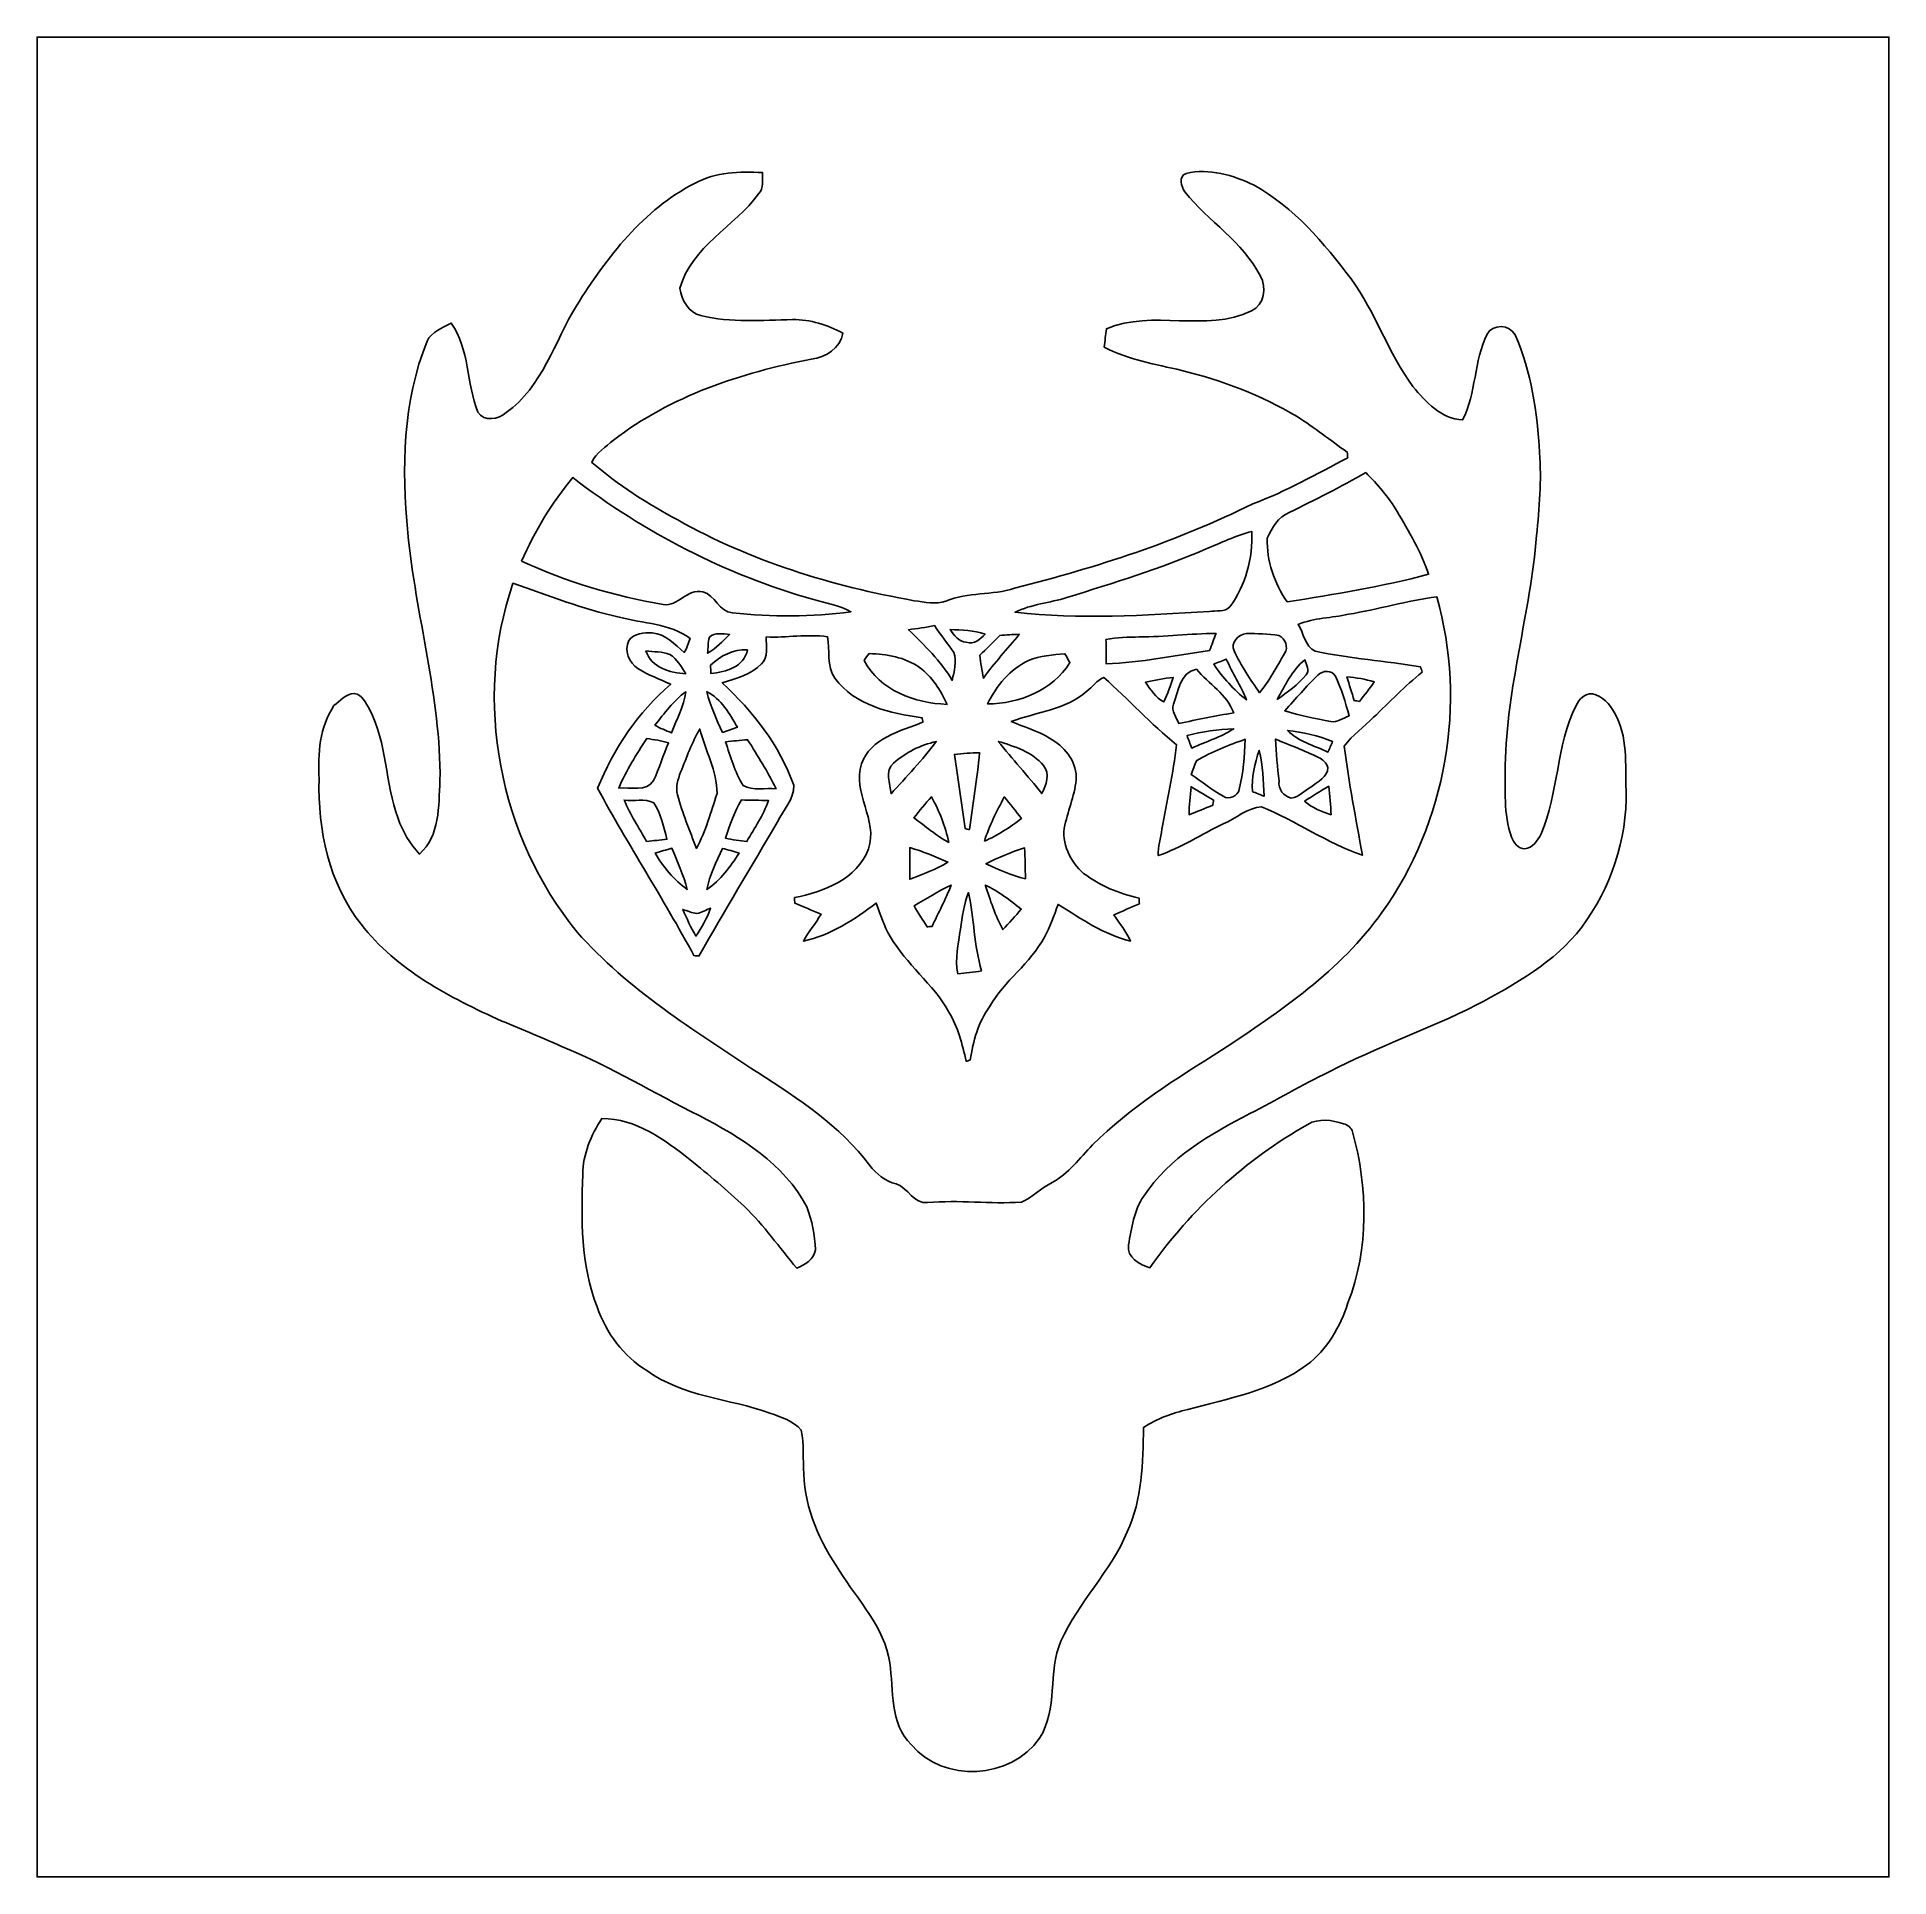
# Model space of a CAD drawing. Header units: centimetres. Extents: x -16.8 to 16.8, y -16.7 to 16.7.
import ezdxf

# ---------------------------------------------------------------- set-up
doc = ezdxf.new("R2010")
doc.units = ezdxf.units.CM
doc.header["$MEASUREMENT"] = 0
doc.layers.add('Layer 1', color=7, linetype='Continuous')

msp = doc.modelspace()

# ---------------------------------------------------------------- linework, layer by layer
at = {"layer": 'Layer 1', "color": 7}
for points, knots in [([(-16.77458, 16.66875), (-16.77458, 16.66875), (16.77458, 16.66875), (16.77458, 16.66875), (16.77458, 16.66875), (16.77458, 16.66875), (16.77458, -16.66875), (16.77458, -16.66875), (16.77458, -16.66875), (16.77458, -16.66875), (-16.77458, -16.66875), (-16.77458, -16.66875), (-16.77458, -16.66875), (-16.77458, -16.66875), (-16.77458, 16.66875), (-16.77458, 16.66875), (-16.77458, 16.66875), (-16.77458, 16.66875), (-16.77458, 16.66875), (-16.77458, 16.66875)], [0, 0, 0, 0, 0.16666667, 0.16666667, 0.16666667, 0.16666667, 0.33333333, 0.33333333, 0.33333333, 0.33333333, 0.5, 0.5, 0.5, 0.5, 0.66666667, 0.66666667, 0.66666667, 0.66666667, 1, 1, 1, 1]), ([(-4.85105, 14.02151), (-5.79191, 13.5449), (-6.45195, 12.67566), (-7.00193, 11.80077), (-7.00193, 11.80077), (-7.40481, 11.14284), (-7.61541, 10.33251), (-8.27617, 9.86472), (-8.27617, 9.86472), (-8.4074, 9.73843), (-8.68363, 9.69363), (-8.78664, 9.87249), (-8.78664, 9.87249), (-9.00113, 10.39566), (-8.9341, 11.00808), (-9.27171, 11.48539), (-9.27171, 11.48539), (-9.42904, 11.40037), (-9.62801, 11.3284), (-9.70986, 11.15624), (-9.70986, 11.15624), (-10.14871, 10.05911), (-10.17517, 8.84943), (-10.05628, 7.68738), (-10.05628, 7.68738), (-9.91658, 6.18208), (-9.45656, 4.71241), (-9.47491, 3.19193), (-9.47491, 3.19193), (-9.50031, 2.73544), (-9.47455, 2.19639), (-9.84814, 1.86372), (-9.84814, 1.86372), (-10.01183, 2.05458), (-10.15788, 2.26624), (-10.22985, 2.51001), (-10.22985, 2.51001), (-10.47362, 3.15172), (-10.42917, 3.87562), (-10.75267, 4.49051), (-10.75267, 4.49051), (-10.82005, 4.59952), (-10.88214, 4.75544), (-11.02713, 4.77485), (-11.02713, 4.77485), (-11.17565, 4.76497), (-11.28889, 4.64467), (-11.39684, 4.55542), (-11.39684, 4.55542), (-11.65684, 4.1656), (-11.68894, 3.68229), (-11.66495, 3.22792), (-11.66495, 3.22792), (-11.68894, 2.30293), (-11.4868, 1.33456), (-10.90436, 0.59443), (-10.90436, 0.59443), (-10.25984, -0.23848), (-9.29746, -0.73343), (-8.3566, -1.16099), (-8.3566, -1.16099), (-7.97243, -1.31269), (-7.59566, -1.48061), (-7.21607, -1.64324), (-7.21607, -1.64324), (-6.37364, -1.99108), (-5.59576, -2.47121), (-4.77943, -2.87373), (-4.77943, -2.87373), (-4.02308, -3.26672), (-3.24062, -3.74721), (-2.82998, -4.52473), (-2.82998, -4.52473), (-2.73544, -4.77167), (-2.67864, -5.03873), (-2.67476, -5.30366), (-2.67476, -5.30366), (-2.69699, -5.48499), (-2.86456, -5.57177), (-3.01061, -5.64021), (-3.01061, -5.64021), (-3.32387, -5.26591), (-3.60433, -4.86163), (-3.95923, -4.52367), (-3.95923, -4.52367), (-4.27214, -4.2231), (-4.60798, -3.94758), (-4.94348, -3.67277), (-4.94348, -3.67277), (-5.40914, -3.3087), (-5.9242, -2.92347), (-6.54368, -2.9277), (-6.54368, -2.9277), (-6.74017, -3.22827), (-6.88446, -3.57505), (-6.88904, -3.93876), (-6.88904, -3.93876), (-6.9148, -4.74274), (-6.92926, -5.58059), (-6.62623, -6.34118), (-6.62623, -6.34118), (-6.46642, -6.80967), (-6.1528, -7.23336), (-5.72876, -7.49441), (-5.72876, -7.49441), (-5.07506, -7.96678), (-4.23863, -7.99994), (-3.4992, -8.26382), (-3.4992, -8.26382), (-3.29883, -8.33931), (-3.07446, -8.40211), (-2.93017, -8.57074), (-2.93017, -8.57074), (-2.87655, -8.83285), (-2.90442, -9.10096), (-2.88184, -9.36625), (-2.88184, -9.36625), (-2.86985, -10.00584), (-2.58833, -10.60415), (-2.23449, -11.12379), (-2.23449, -11.12379), (-1.90112, -11.66036), (-1.42381, -12.13944), (-1.32786, -12.78784), (-1.32786, -12.78784), (-1.2513, -13.28808), (-1.33632, -13.88181), (-0.93663, -14.27127), (-0.93663, -14.27127), (-0.35489, -14.97083), (0.87066, -14.90416), (1.38571, -14.15591), (1.38571, -14.15591), (1.72685, -13.62675), (1.53282, -12.95717), (1.77377, -12.3952), (1.77377, -12.3952), (2.09374, -11.68823), (2.67335, -11.13367), (2.97639, -10.41682), (2.97639, -10.41682), (3.24873, -9.82521), (3.25684, -9.16129), (3.27272, -8.52346), (3.27272, -8.52346), (3.51367, -8.36048), (3.79166, -8.26629), (4.07211, -8.19714), (4.07211, -8.19714), (4.81295, -8.00206), (5.59682, -7.85178), (6.22864, -7.39175), (6.22864, -7.39175), (6.59694, -7.11482), (6.83472, -6.6996), (6.97442, -6.26674), (6.97442, -6.26674), (7.35542, -5.27932), (7.33637, -4.17901), (7.05802, -3.169), (7.05802, -3.169), (7.03509, -3.0921), (6.96807, -3.04094), (6.89363, -3.02013), (6.89363, -3.02013), (6.68655, -2.95487), (6.44278, -2.91571), (6.24664, -3.03213), (6.24664, -3.03213), (5.11739, -3.67348), (4.13385, -4.56918), (3.38561, -5.63033), (3.38561, -5.63033), (3.20393, -5.57883), (2.96051, -5.44195), (2.99614, -5.21758), (2.99614, -5.21758), (3.05788, -4.9149), (3.09174, -4.59211), (3.27448, -4.33211), (3.27448, -4.33211), (3.73345, -3.6389), (4.47428, -3.20781), (5.19783, -2.83669), (5.19783, -2.83669), (5.6829, -2.59962), (6.14151, -2.31175), (6.63046, -2.08245), (6.63046, -2.08245), (7.49759, -1.62807), (8.42998, -1.31374), (9.30134, -0.86748), (9.30134, -0.86748), (9.99949, -0.49812), (10.71774, -0.09843), (11.20775, 0.5394), (11.20775, 0.5394), (11.73445, 1.24813), (12.03501, 2.13007), (12.01314, 3.0159), (12.01314, 3.0159), (11.99515, 3.48509), (12.04948, 4.00085), (11.80147, 4.42489), (11.80147, 4.42489), (11.71963, 4.58223), (11.5824, 4.73357), (11.40142, 4.76638), (11.40142, 4.76638), (11.26596, 4.78155), (11.15907, 4.67078), (11.10721, 4.55683), (11.10721, 4.55683), (10.74385, 3.82658), (10.79147, 2.97533), (10.4715, 2.23061), (10.4715, 2.23061), (10.41576, 2.10714), (10.31946, 1.97944), (10.17729, 1.95862), (10.17729, 1.95862), (10.05593, 1.95862), (9.97691, 2.07186), (9.93634, 2.17311), (9.93634, 2.17311), (9.79241, 2.59115), (9.82133, 3.04094), (9.8231, 3.47521), (9.8231, 3.47521), (9.84991, 4.88139), (10.27642, 6.23923), (10.39142, 7.63552), (10.39142, 7.63552), (10.44116, 8.13541), (10.48138, 8.63776), (10.44575, 9.14012), (10.44575, 9.14012), (10.40095, 9.86508), (10.30287, 10.60591), (10.00019, 11.27337), (10.00019, 11.27337), (9.91164, 11.45857), (9.58427, 11.47798), (9.49537, 11.2843), (9.49537, 11.2843), (9.24736, 10.79747), (9.30487, 10.2175), (9.05157, 9.73279), (9.05157, 9.73279), (8.66069, 9.75219), (8.38129, 10.05452), (8.15058, 10.33709), (8.15058, 10.33709), (7.70114, 10.94246), (7.47748, 11.68047), (7.0291, 12.28619), (7.0291, 12.28619), (6.53979, 12.93954), (5.99652, 13.58194), (5.27226, 13.98376), (5.27226, 13.98376), (4.89373, 14.16685), (4.46087, 14.29385), (4.04107, 14.1986), (4.04107, 14.1986), (3.89855, 14.14286), (3.95499, 13.9573), (4.0199, 13.8617), (4.0199, 13.8617), (4.44535, 13.32547), (5.07224, 12.96211), (5.38762, 12.33734), (5.38762, 12.33734), (5.51004, 12.12921), (5.45818, 11.81417), (5.22781, 11.70552), (5.22781, 11.70552), (4.39773, 11.31041), (3.43747, 11.73903), (2.5975, 11.38273), (2.5975, 11.38273), (2.5841, 11.27196), (2.57104, 11.16118), (2.55729, 11.05041), (2.55729, 11.05041), (2.99297, 10.81722), (3.48862, 10.74279), (3.96311, 10.62743), (3.96311, 10.62743), (4.69512, 10.45034), (5.40491, 10.17411), (6.05367, 9.79029), (6.05367, 9.79029), (6.36729, 9.59238), (6.65762, 9.36061), (6.96101, 9.14717), (6.96101, 9.14717), (6.96313, 9.12177), (6.96771, 9.07133), (6.96983, 9.04593), (6.96983, 9.04593), (6.40786, 8.74959), (5.85117, 8.43174), (5.25286, 8.21372), (5.25286, 8.21372), (3.88303, 7.52828), (2.41618, 7.05873), (0.93557, 6.68161), (0.93557, 6.68161), (0.52987, 6.54932), (0.08749, 6.61423), (-0.30798, 6.44843), (-0.30798, 6.44843), (-0.49354, 6.37963), (-0.69603, 6.43255), (-0.88441, 6.45619), (-0.88441, 6.45619), (-2.3749, 6.72006), (-3.84598, 7.17374), (-5.16855, 7.9188), (-5.16855, 7.9188), (-5.72029, 8.21337), (-6.24981, 8.55521), (-6.72606, 8.96197), (-6.72606, 8.96197), (-6.64457, 9.13553), (-6.47488, 9.24701), (-6.32989, 9.36307), (-6.32989, 9.36307), (-5.29484, 10.16811), (-4.02131, 10.58439), (-2.74884, 10.83169), (-2.74884, 10.83169), (-2.48708, 10.8712), (-2.21721, 11.02184), (-2.17805, 11.30476), (-2.17805, 11.30476), (-2.45498, 11.4554), (-2.76895, 11.55136), (-3.08575, 11.54959), (-3.08575, 11.54959), (-3.63996, 11.53513), (-4.2037, 11.49138), (-4.74839, 11.62156), (-4.74839, 11.62156), (-4.96746, 11.67624), (-5.10469, 11.90449), (-5.12868, 12.11615), (-5.12868, 12.11615), (-4.91808, 12.87709), (-4.14302, 13.22917), (-3.70205, 13.82642), (-3.70205, 13.82642), (-3.59798, 13.92943), (-3.64137, 14.08112), (-3.63185, 14.21201), (-3.63185, 14.21201), (-4.04424, 14.23423), (-4.47993, 14.22506), (-4.85105, 14.02151)], [0, 0, 0, 0, 0.01098901, 0.01098901, 0.01098901, 0.01098901, 0.02197802, 0.02197802, 0.02197802, 0.02197802, 0.03296703, 0.03296703, 0.03296703, 0.03296703, 0.04395604, 0.04395604, 0.04395604, 0.04395604, 0.05494505, 0.05494505, 0.05494505, 0.05494505, 0.06593407, 0.06593407, 0.06593407, 0.06593407, 0.07692308, 0.07692308, 0.07692308, 0.07692308, 0.08791209, 0.08791209, 0.08791209, 0.08791209, 0.0989011, 0.0989011, 0.0989011, 0.0989011, 0.10989011, 0.10989011, 0.10989011, 0.10989011, 0.12087912, 0.12087912, 0.12087912, 0.12087912, 0.13186813, 0.13186813, 0.13186813, 0.13186813, 0.14285714, 0.14285714, 0.14285714, 0.14285714, 0.15384615, 0.15384615, 0.15384615, 0.15384615, 0.16483516, 0.16483516, 0.16483516, 0.16483516, 0.17582418, 0.17582418, 0.17582418, 0.17582418, 0.18681319, 0.18681319, 0.18681319, 0.18681319, 0.1978022, 0.1978022, 0.1978022, 0.1978022, 0.20879121, 0.20879121, 0.20879121, 0.20879121, 0.21978022, 0.21978022, 0.21978022, 0.21978022, 0.23076923, 0.23076923, 0.23076923, 0.23076923, 0.24175824, 0.24175824, 0.24175824, 0.24175824, 0.25274725, 0.25274725, 0.25274725, 0.25274725, 0.26373626, 0.26373626, 0.26373626, 0.26373626, 0.27472527, 0.27472527, 0.27472527, 0.27472527, 0.28571429, 0.28571429, 0.28571429, 0.28571429, 0.2967033, 0.2967033, 0.2967033, 0.2967033, 0.30769231, 0.30769231, 0.30769231, 0.30769231, 0.31868132, 0.31868132, 0.31868132, 0.31868132, 0.32967033, 0.32967033, 0.32967033, 0.32967033, 0.34065934, 0.34065934, 0.34065934, 0.34065934, 0.35164835, 0.35164835, 0.35164835, 0.35164835, 0.36263736, 0.36263736, 0.36263736, 0.36263736, 0.37362637, 0.37362637, 0.37362637, 0.37362637, 0.38461538, 0.38461538, 0.38461538, 0.38461538, 0.3956044, 0.3956044, 0.3956044, 0.3956044, 0.40659341, 0.40659341, 0.40659341, 0.40659341, 0.41758242, 0.41758242, 0.41758242, 0.41758242, 0.42857143, 0.42857143, 0.42857143, 0.42857143, 0.43956044, 0.43956044, 0.43956044, 0.43956044, 0.45054945, 0.45054945, 0.45054945, 0.45054945, 0.46153846, 0.46153846, 0.46153846, 0.46153846, 0.47252747, 0.47252747, 0.47252747, 0.47252747, 0.48351648, 0.48351648, 0.48351648, 0.48351648, 0.49450549, 0.49450549, 0.49450549, 0.49450549, 0.50549451, 0.50549451, 0.50549451, 0.50549451, 0.51648352, 0.51648352, 0.51648352, 0.51648352, 0.52747253, 0.52747253, 0.52747253, 0.52747253, 0.53846154, 0.53846154, 0.53846154, 0.53846154, 0.54945055, 0.54945055, 0.54945055, 0.54945055, 0.56043956, 0.56043956, 0.56043956, 0.56043956, 0.57142857, 0.57142857, 0.57142857, 0.57142857, 0.58241758, 0.58241758, 0.58241758, 0.58241758, 0.59340659, 0.59340659, 0.59340659, 0.59340659, 0.6043956, 0.6043956, 0.6043956, 0.6043956, 0.61538462, 0.61538462, 0.61538462, 0.61538462, 0.62637363, 0.62637363, 0.62637363, 0.62637363, 0.63736264, 0.63736264, 0.63736264, 0.63736264, 0.64835165, 0.64835165, 0.64835165, 0.64835165, 0.65934066, 0.65934066, 0.65934066, 0.65934066, 0.67032967, 0.67032967, 0.67032967, 0.67032967, 0.68131868, 0.68131868, 0.68131868, 0.68131868, 0.69230769, 0.69230769, 0.69230769, 0.69230769, 0.7032967, 0.7032967, 0.7032967, 0.7032967, 0.71428571, 0.71428571, 0.71428571, 0.71428571, 0.72527473, 0.72527473, 0.72527473, 0.72527473, 0.73626374, 0.73626374, 0.73626374, 0.73626374, 0.74725275, 0.74725275, 0.74725275, 0.74725275, 0.75824176, 0.75824176, 0.75824176, 0.75824176, 0.76923077, 0.76923077, 0.76923077, 0.76923077, 0.78021978, 0.78021978, 0.78021978, 0.78021978, 0.79120879, 0.79120879, 0.79120879, 0.79120879, 0.8021978, 0.8021978, 0.8021978, 0.8021978, 0.81318681, 0.81318681, 0.81318681, 0.81318681, 0.82417582, 0.82417582, 0.82417582, 0.82417582, 0.83516484, 0.83516484, 0.83516484, 0.83516484, 0.84615385, 0.84615385, 0.84615385, 0.84615385, 0.85714286, 0.85714286, 0.85714286, 0.85714286, 0.86813187, 0.86813187, 0.86813187, 0.86813187, 0.87912088, 0.87912088, 0.87912088, 0.87912088, 0.89010989, 0.89010989, 0.89010989, 0.89010989, 0.9010989, 0.9010989, 0.9010989, 0.9010989, 0.91208791, 0.91208791, 0.91208791, 0.91208791, 0.92307692, 0.92307692, 0.92307692, 0.92307692, 0.93406593, 0.93406593, 0.93406593, 0.93406593, 0.94505495, 0.94505495, 0.94505495, 0.94505495, 0.95604396, 0.95604396, 0.95604396, 0.95604396, 0.96703297, 0.96703297, 0.96703297, 0.96703297, 0.97802198, 0.97802198, 0.97802198, 0.97802198, 1, 1, 1, 1]), ([(5.9115, 8.05462), (6.37893, 8.28287), (6.84424, 8.51711), (7.29544, 8.77641), (7.29544, 8.77641), (7.50887, 8.56333), (7.71066, 8.33579), (7.86236, 8.07332), (7.86236, 8.07332), (8.07755, 7.70784), (8.30121, 7.34025), (8.43421, 6.93491), (8.43421, 6.93491), (7.59284, 6.71089), (6.73206, 6.57225), (5.8734, 6.43396), (5.8734, 6.43396), (5.63915, 6.77157), (5.49804, 7.17585), (5.51251, 7.5886), (5.51251, 7.5886), (5.59894, 7.77416), (5.70759, 7.97877), (5.9115, 8.05462)], [0, 0, 0, 0, 0.14285714, 0.14285714, 0.14285714, 0.14285714, 0.28571429, 0.28571429, 0.28571429, 0.28571429, 0.42857143, 0.42857143, 0.42857143, 0.42857143, 0.57142857, 0.57142857, 0.57142857, 0.57142857, 0.71428571, 0.71428571, 0.71428571, 0.71428571, 1, 1, 1, 1]), ([(-7.99712, 7.17444), (-7.75582, 7.71631), (-7.45243, 8.23172), (-7.06896, 8.68609), (-7.06896, 8.68609), (-5.77462, 7.69373), (-4.30213, 6.92503), (-2.72909, 6.483), (-2.72909, 6.483), (-2.4952, 6.4135), (-2.24578, 6.37575), (-2.02988, 6.2544), (-2.02988, 6.2544), (-2.73932, 6.15456), (-3.46463, 6.16303), (-4.17689, 6.23464), (-4.17689, 6.23464), (-4.42278, 6.25157), (-4.48345, 6.55849), (-4.71488, 6.61599), (-4.71488, 6.61599), (-4.99428, 6.68831), (-5.16043, 6.34294), (-5.42925, 6.38563), (-5.42925, 6.38563), (-6.31084, 6.54544), (-7.18573, 6.78956), (-7.99712, 7.17444)], [0, 0, 0, 0, 0.125, 0.125, 0.125, 0.125, 0.25, 0.25, 0.25, 0.25, 0.375, 0.375, 0.375, 0.375, 0.5, 0.5, 0.5, 0.5, 0.625, 0.625, 0.625, 0.625, 0.75, 0.75, 0.75, 0.75, 1, 1, 1, 1]), ([(4.39314, 7.38928), (4.66937, 7.50252), (4.93995, 7.63552), (5.22993, 7.71137), (5.22993, 7.71137), (5.25462, 7.22701), (5.11881, 6.73841), (4.83588, 6.34471), (4.83588, 6.34471), (4.74239, 6.24452), (4.58082, 6.28086), (4.46334, 6.25898), (4.46334, 6.25898), (3.29248, 6.18913), (2.11067, 6.11717), (0.94262, 6.24734), (0.94262, 6.24734), (1.23754, 6.39163), (1.57233, 6.41597), (1.88348, 6.51334), (1.88348, 6.51334), (2.72944, 6.7758), (3.57787, 7.04003), (4.39314, 7.38928)], [0, 0, 0, 0, 0.14285714, 0.14285714, 0.14285714, 0.14285714, 0.28571429, 0.28571429, 0.28571429, 0.28571429, 0.42857143, 0.42857143, 0.42857143, 0.42857143, 0.57142857, 0.57142857, 0.57142857, 0.57142857, 0.71428571, 0.71428571, 0.71428571, 0.71428571, 1, 1, 1, 1]), ([(-8.15375, 6.77051), (-7.51381, 6.56026), (-6.88904, 6.29638), (-6.22723, 6.15774), (-6.22723, 6.15774), (-5.79473, 6.0392), (-5.31354, 6.05084), (-4.93959, 5.76862), (-4.93959, 5.76862), (-4.98475, 5.69348), (-4.99745, 5.59329), (-5.0486, 5.5185), (-5.0486, 5.5185), (-5.22323, 5.66314), (-5.38551, 5.85294), (-5.63033, 5.87128), (-5.63033, 5.87128), (-5.77286, 5.87622), (-5.963, 5.86669), (-6.05261, 5.73476), (-6.05261, 5.73476), (-6.14856, 5.55166), (-6.04943, 5.32941), (-5.88786, 5.22499), (-5.88786, 5.22499), (-5.70054, 5.10928), (-5.49381, 5.03132), (-5.29414, 4.94065), (-5.29414, 4.94065), (-5.88821, 4.43759), (-6.32495, 3.77331), (-6.62093, 3.05753), (-6.62093, 3.05753), (-6.06249, 2.03341), (-5.42925, 1.05163), (-4.87327, 0.02575), (-4.87327, 0.02575), (-4.85105, 0.02364), (-4.80695, 0.0187), (-4.78473, 0.01623), (-4.78473, 0.01623), (-4.32188, 0.83291), (-3.83434, 1.63548), (-3.36303, 2.44687), (-3.36303, 2.44687), (-3.2579, 2.66312), (-3.05611, 2.85609), (-3.06599, 3.11326), (-3.06599, 3.11326), (-3.32105, 3.83328), (-3.80612, 4.45347), (-4.3628, 4.96817), (-4.3628, 4.96817), (-4.11127, 5.04155), (-3.83787, 5.11563), (-3.6509, 5.31036), (-3.6509, 5.31036), (-3.51719, 5.43525), (-3.56694, 5.63492), (-3.56411, 5.79896), (-3.56411, 5.79896), (-3.19511, 5.78344), (-2.82011, 5.85435), (-2.45392, 5.80284), (-2.45392, 5.80284), (-2.40665, 5.55378), (-2.48003, 5.27297), (-2.31916, 5.05389), (-2.31916, 5.05389), (-1.96286, 4.55154), (-1.31339, 4.41537), (-0.74154, 4.33599), (-0.74154, 4.33599), (-0.7366, 4.31659), (-0.72672, 4.27778), (-0.72178, 4.25803), (-0.72178, 4.25803), (-1.13171, 4.09328), (-1.67852, 3.96663), (-1.83903, 3.49779), (-1.83903, 3.49779), (-2.00872, 2.97956), (-1.53776, 2.47932), (-1.71027, 1.95721), (-1.71027, 1.95721), (-1.92334, 1.4157), (-2.52271, 1.17828), (-3.05223, 1.07668), (-3.05223, 1.07668), (-3.05118, 1.05163), (-3.04906, 1.00083), (-3.048, 0.97578), (-3.048, 0.97578), (-2.88925, 0.91017), (-2.73015, 0.84279), (-2.57175, 0.77505), (-2.57175, 0.77505), (-2.67088, 0.60784), (-2.79259, 0.45579), (-2.89243, 0.28928), (-2.89243, 0.28928), (-2.39783, 0.39053), (-1.96991, 0.6791), (-1.57198, 0.97578), (-1.57198, 0.97578), (-1.49613, 0.77188), (-1.43581, 0.55951), (-1.31868, 0.37359), (-1.31868, 0.37359), (-1.02941, -0.133), (-0.5394, -0.48613), (-0.25647, -0.9973), (-0.25647, -0.9973), (-0.08643, -1.26859), (-0.01905, -1.58397), (0.05962, -1.89018), (0.05962, -1.89018), (0.07726, -1.88419), (0.11254, -1.87254), (0.12982, -1.8669), (0.12982, -1.8669), (0.18733, -1.52718), (0.27305, -1.18357), (0.47942, -0.90135), (0.47942, -0.90135), (0.74859, -0.43074), (1.21955, -0.11783), (1.47567, 0.36054), (1.47567, 0.36054), (1.58362, 0.5461), (1.64853, 0.75248), (1.72367, 0.95215), (1.72367, 0.95215), (2.13678, 0.69144), (2.55199, 0.40675), (3.03389, 0.28963), (3.03389, 0.28963), (2.95134, 0.45826), (2.83986, 0.61031), (2.73297, 0.76376), (2.73297, 0.76376), (2.88572, 0.83291), (3.042, 0.89429), (3.19476, 0.96449), (3.19476, 0.96449), (3.19334, 0.98989), (3.19017, 1.0414), (3.18876, 1.06715), (3.18876, 1.06715), (2.83034, 1.15041), (2.47897, 1.29011), (2.18511, 1.51518), (2.18511, 1.51518), (1.94169, 1.72755), (1.77165, 2.06304), (1.84538, 2.39042), (1.84538, 2.39042), (1.91206, 2.68111), (2.03729, 2.96228), (2.05246, 3.26355), (2.05246, 3.26355), (2.04541, 3.56447), (1.82562, 3.82834), (1.56774, 3.96346), (1.56774, 3.96346), (1.3529, 4.09998), (1.10455, 4.16419), (0.87454, 4.26791), (0.87454, 4.26791), (1.32962, 4.43971), (1.86408, 4.47746), (2.24261, 4.81401), (2.24261, 4.81401), (2.3495, 4.89303), (2.42641, 5.01403), (2.55199, 5.06659), (2.55199, 5.06659), (2.99614, 4.66619), (3.40113, 4.22169), (3.86927, 3.84634), (3.86927, 3.84634), (3.81282, 3.33022), (3.69076, 2.82469), (3.60433, 2.31352), (3.60433, 2.31352), (3.57928, 2.15583), (3.52601, 1.99954), (3.53766, 1.83833), (3.53766, 1.83833), (3.95005, 1.97732), (4.31835, 2.22709), (4.71276, 2.40983), (4.71276, 2.40983), (4.94418, 2.50931), (5.15303, 2.70722), (5.40879, 2.72309), (5.40879, 2.72309), (6.03321, 2.46556), (6.59412, 2.0641), (7.23477, 1.84256), (7.23477, 1.84256), (7.12082, 2.5019), (6.98641, 3.15877), (6.90633, 3.8227), (6.90633, 3.8227), (7.05802, 4.01884), (7.26369, 4.16842), (7.43938, 4.34375), (7.43938, 4.34375), (7.73148, 4.61821), (8.007, 4.91067), (8.31885, 5.16326), (8.31885, 5.16326), (8.31144, 5.18654), (8.29627, 5.23311), (8.28887, 5.25639), (8.28887, 5.25639), (7.65422, 5.36469), (7.00899, 5.40597), (6.37928, 5.53861), (6.37928, 5.53861), (6.19513, 5.62469), (6.17255, 5.87093), (6.0706, 6.0258), (6.0706, 6.0258), (6.35988, 6.14645), (6.67914, 6.14045), (6.98112, 6.20959), (6.98112, 6.20959), (7.51911, 6.29638), (8.04263, 6.4583), (8.58379, 6.52604), (8.58379, 6.52604), (9.13165, 4.59952), (8.75418, 2.43381), (7.59037, 0.80433), (7.59037, 0.80433), (6.83789, -0.24589), (5.74957, -0.98496), (4.68559, -1.68698), (4.68559, -1.68698), (3.86927, -2.20521), (3.03389, -2.71639), (2.34774, -3.40572), (2.34774, -3.40572), (2.11243, -3.63996), (1.91558, -3.92924), (1.61396, -4.08446), (1.61396, -4.08446), (1.41852, -4.18641), (1.26118, -4.35222), (1.05904, -4.43936), (1.05904, -4.43936), (0.49248, -4.48134), (-0.07514, -4.39879), (-0.64241, -4.44923), (-0.64241, -4.44923), (-0.89253, -4.48028), (-0.99307, -4.18183), (-1.21003, -4.11233), (-1.21003, -4.11233), (-1.4097, -4.06259), (-1.57163, -3.93383), (-1.69086, -3.77119), (-1.69086, -3.77119), (-2.2292, -3.06564), (-2.97674, -2.56293), (-3.71863, -2.09515), (-3.71863, -2.09515), (-4.87116, -1.33138), (-6.06707, -0.59337), (-6.99135, 0.45226), (-6.99135, 0.45226), (-8.40281, 2.18334), (-8.88083, 4.65138), (-8.15375, 6.77051)], [0, 0, 0, 0, 0.01428571, 0.01428571, 0.01428571, 0.01428571, 0.02857143, 0.02857143, 0.02857143, 0.02857143, 0.04285714, 0.04285714, 0.04285714, 0.04285714, 0.05714286, 0.05714286, 0.05714286, 0.05714286, 0.07142857, 0.07142857, 0.07142857, 0.07142857, 0.08571429, 0.08571429, 0.08571429, 0.08571429, 0.1, 0.1, 0.1, 0.1, 0.11428571, 0.11428571, 0.11428571, 0.11428571, 0.12857143, 0.12857143, 0.12857143, 0.12857143, 0.14285714, 0.14285714, 0.14285714, 0.14285714, 0.15714286, 0.15714286, 0.15714286, 0.15714286, 0.17142857, 0.17142857, 0.17142857, 0.17142857, 0.18571429, 0.18571429, 0.18571429, 0.18571429, 0.2, 0.2, 0.2, 0.2, 0.21428571, 0.21428571, 0.21428571, 0.21428571, 0.22857143, 0.22857143, 0.22857143, 0.22857143, 0.24285714, 0.24285714, 0.24285714, 0.24285714, 0.25714286, 0.25714286, 0.25714286, 0.25714286, 0.27142857, 0.27142857, 0.27142857, 0.27142857, 0.28571429, 0.28571429, 0.28571429, 0.28571429, 0.3, 0.3, 0.3, 0.3, 0.31428571, 0.31428571, 0.31428571, 0.31428571, 0.32857143, 0.32857143, 0.32857143, 0.32857143, 0.34285714, 0.34285714, 0.34285714, 0.34285714, 0.35714286, 0.35714286, 0.35714286, 0.35714286, 0.37142857, 0.37142857, 0.37142857, 0.37142857, 0.38571429, 0.38571429, 0.38571429, 0.38571429, 0.4, 0.4, 0.4, 0.4, 0.41428571, 0.41428571, 0.41428571, 0.41428571, 0.42857143, 0.42857143, 0.42857143, 0.42857143, 0.44285714, 0.44285714, 0.44285714, 0.44285714, 0.45714286, 0.45714286, 0.45714286, 0.45714286, 0.47142857, 0.47142857, 0.47142857, 0.47142857, 0.48571429, 0.48571429, 0.48571429, 0.48571429, 0.5, 0.5, 0.5, 0.5, 0.51428571, 0.51428571, 0.51428571, 0.51428571, 0.52857143, 0.52857143, 0.52857143, 0.52857143, 0.54285714, 0.54285714, 0.54285714, 0.54285714, 0.55714286, 0.55714286, 0.55714286, 0.55714286, 0.57142857, 0.57142857, 0.57142857, 0.57142857, 0.58571429, 0.58571429, 0.58571429, 0.58571429, 0.6, 0.6, 0.6, 0.6, 0.61428571, 0.61428571, 0.61428571, 0.61428571, 0.62857143, 0.62857143, 0.62857143, 0.62857143, 0.64285714, 0.64285714, 0.64285714, 0.64285714, 0.65714286, 0.65714286, 0.65714286, 0.65714286, 0.67142857, 0.67142857, 0.67142857, 0.67142857, 0.68571429, 0.68571429, 0.68571429, 0.68571429, 0.7, 0.7, 0.7, 0.7, 0.71428571, 0.71428571, 0.71428571, 0.71428571, 0.72857143, 0.72857143, 0.72857143, 0.72857143, 0.74285714, 0.74285714, 0.74285714, 0.74285714, 0.75714286, 0.75714286, 0.75714286, 0.75714286, 0.77142857, 0.77142857, 0.77142857, 0.77142857, 0.78571429, 0.78571429, 0.78571429, 0.78571429, 0.8, 0.8, 0.8, 0.8, 0.81428571, 0.81428571, 0.81428571, 0.81428571, 0.82857143, 0.82857143, 0.82857143, 0.82857143, 0.84285714, 0.84285714, 0.84285714, 0.84285714, 0.85714286, 0.85714286, 0.85714286, 0.85714286, 0.87142857, 0.87142857, 0.87142857, 0.87142857, 0.88571429, 0.88571429, 0.88571429, 0.88571429, 0.9, 0.9, 0.9, 0.9, 0.91428571, 0.91428571, 0.91428571, 0.91428571, 0.92857143, 0.92857143, 0.92857143, 0.92857143, 0.94285714, 0.94285714, 0.94285714, 0.94285714, 0.95714286, 0.95714286, 0.95714286, 0.95714286, 0.97142857, 0.97142857, 0.97142857, 0.97142857, 1, 1, 1, 1]), ([(-4.59387, 5.79579), (-4.49333, 5.88469), (-4.34869, 5.85611), (-4.22734, 5.84588), (-4.22734, 5.84588), (-4.34799, 5.71959), (-4.47322, 5.59364), (-4.62562, 5.5051), (-4.62562, 5.5051), (-4.61786, 5.60317), (-4.62068, 5.70159), (-4.59387, 5.79579)], [0, 0, 0, 0, 0.25, 0.25, 0.25, 0.25, 0.5, 0.5, 0.5, 0.5, 1, 1, 1, 1]), ([(-0.98989, 5.93055), (-0.83114, 5.95348), (-0.67098, 5.96794), (-0.51435, 6.00463), (-0.51435, 6.00463), (-0.4064, 5.83671), (-0.27834, 5.68325), (-0.16757, 5.51744), (-0.16757, 5.51744), (-0.10442, 5.35234), (-0.16228, 5.17772), (-0.19509, 5.01156), (-0.19509, 5.01156), (-0.40464, 5.36399), (-0.69779, 5.64797), (-0.98989, 5.93055)], [0, 0, 0, 0, 0.2, 0.2, 0.2, 0.2, 0.4, 0.4, 0.4, 0.4, 0.6, 0.6, 0.6, 0.6, 1, 1, 1, 1]), ([(-0.23319, 5.93513), (-0.02187, 5.91961), (0.19897, 5.92279), (0.40076, 5.8487), (0.40076, 5.8487), (0.31327, 5.75557), (0.19967, 5.66138), (0.05715, 5.70301), (0.05715, 5.70301), (-0.07867, 5.71429), (-0.16298, 5.83212), (-0.23319, 5.93513)], [0, 0, 0, 0, 0.25, 0.25, 0.25, 0.25, 0.5, 0.5, 0.5, 0.5, 1, 1, 1, 1]), ([(0.66851, 5.82789), (0.78387, 5.836), (0.90135, 5.84376), (1.01776, 5.84729), (1.01776, 5.84729), (0.81033, 5.5753), (0.56268, 5.33541), (0.36971, 5.05143), (0.36971, 5.05143), (0.34537, 5.19007), (0.32244, 5.32836), (0.30233, 5.467), (0.30233, 5.467), (0.42651, 5.58518), (0.54857, 5.70548), (0.66851, 5.82789)], [0, 0, 0, 0, 0.2, 0.2, 0.2, 0.2, 0.4, 0.4, 0.4, 0.4, 0.6, 0.6, 0.6, 0.6, 1, 1, 1, 1]), ([(3.19193, 5.79967), (3.65689, 5.80037), (4.11903, 5.85858), (4.58399, 5.86423), (4.58399, 5.86423), (4.54625, 5.76016), (4.50674, 5.65644), (4.46793, 5.55272), (4.46793, 5.55272), (3.84387, 5.46806), (3.22298, 5.33012), (2.59221, 5.31283), (2.59221, 5.31283), (2.59186, 5.42255), (2.5908, 5.64233), (2.59045, 5.75204), (2.59045, 5.75204), (2.788, 5.79579), (2.9905, 5.79226), (3.19193, 5.79967)], [0, 0, 0, 0, 0.16666667, 0.16666667, 0.16666667, 0.16666667, 0.33333333, 0.33333333, 0.33333333, 0.33333333, 0.5, 0.5, 0.5, 0.5, 0.66666667, 0.66666667, 0.66666667, 0.66666667, 1, 1, 1, 1]), ([(4.91102, 5.54602), (4.83482, 5.69348), (4.99075, 5.84412), (5.13186, 5.85929), (5.13186, 5.85929), (5.32836, 5.86423), (5.52697, 5.85223), (5.72241, 5.82542), (5.72241, 5.82542), (5.83565, 5.7718), (5.90409, 5.60952), (5.82471, 5.50016), (5.82471, 5.50016), (5.68149, 5.2578), (5.55272, 5.00309), (5.36998, 4.78684), (5.36998, 4.78684), (5.20806, 5.03379), (5.0359, 5.27756), (4.91102, 5.54602)], [0, 0, 0, 0, 0.16666667, 0.16666667, 0.16666667, 0.16666667, 0.33333333, 0.33333333, 0.33333333, 0.33333333, 0.5, 0.5, 0.5, 0.5, 0.66666667, 0.66666667, 0.66666667, 0.66666667, 1, 1, 1, 1]), ([(-5.74463, 5.54602), (-5.60282, 5.52344), (-5.44654, 5.54073), (-5.31178, 5.48146), (-5.31178, 5.48146), (-5.18266, 5.39856), (-5.09905, 5.26239), (-5.0232, 5.13186), (-5.0232, 5.13186), (-5.30754, 5.14491), (-5.64727, 5.24334), (-5.74463, 5.54602)], [0, 0, 0, 0, 0.25, 0.25, 0.25, 0.25, 0.5, 0.5, 0.5, 0.5, 1, 1, 1, 1]), ([(-4.57306, 5.28532), (-4.39138, 5.46065), (-4.16348, 5.57636), (-3.90454, 5.56542), (-3.90454, 5.56542), (-3.95993, 5.26027), (-4.29683, 5.16114), (-4.566, 5.13574), (-4.566, 5.13574), (-4.56777, 5.17313), (-4.57129, 5.24792), (-4.57306, 5.28532)], [0, 0, 0, 0, 0.25, 0.25, 0.25, 0.25, 0.5, 0.5, 0.5, 0.5, 1, 1, 1, 1]), ([(-1.70145, 5.49769), (-1.38254, 5.48887), (-1.05304, 5.43313), (-0.78634, 5.24581), (-0.78634, 5.24581), (-0.55845, 5.07894), (-0.40323, 4.83235), (-0.28893, 4.578), (-0.28893, 4.578), (-0.87207, 4.59811), (-1.50742, 4.82812), (-1.79282, 5.37422), (-1.79282, 5.37422), (-1.76283, 5.41549), (-1.73214, 5.45641), (-1.70145, 5.49769)], [0, 0, 0, 0, 0.2, 0.2, 0.2, 0.2, 0.4, 0.4, 0.4, 0.4, 0.6, 0.6, 0.6, 0.6, 1, 1, 1, 1]), ([(1.18921, 5.37139), (1.39735, 5.45994), (1.62384, 5.47476), (1.84609, 5.49381), (1.84609, 5.49381), (1.87572, 5.44054), (1.90571, 5.38727), (1.93604, 5.334), (1.93604, 5.334), (1.62172, 4.82741), (1.022, 4.59246), (0.44591, 4.5847), (0.44591, 4.5847), (0.60572, 4.91278), (0.85125, 5.21829), (1.18921, 5.37139)], [0, 0, 0, 0, 0.2, 0.2, 0.2, 0.2, 0.4, 0.4, 0.4, 0.4, 0.6, 0.6, 0.6, 0.6, 1, 1, 1, 1]), ([(4.54166, 5.30331), (4.6168, 5.33576), (4.6923, 5.36716), (4.76885, 5.39644), (4.76885, 5.39644), (4.88421, 5.14703), (5.03096, 4.91314), (5.13574, 4.65878), (5.13574, 4.65878), (4.90537, 4.84117), (4.70747, 5.0613), (4.54166, 5.30331)], [0, 0, 0, 0, 0.25, 0.25, 0.25, 0.25, 0.5, 0.5, 0.5, 0.5, 1, 1, 1, 1]), ([(5.69136, 4.66549), (5.836, 4.91808), (5.95877, 5.2003), (6.19442, 5.38339), (6.19442, 5.38339), (6.21383, 5.29696), (6.2932, 5.18866), (6.21489, 5.10999), (6.21489, 5.10999), (6.06848, 4.93254), (5.87622, 4.79954), (5.69136, 4.66549)], [0, 0, 0, 0, 0.25, 0.25, 0.25, 0.25, 0.5, 0.5, 0.5, 0.5, 1, 1, 1, 1]), ([(3.30518, 4.9784), (3.47098, 5.01826), (3.63855, 5.04649), (3.80824, 5.06624), (3.80824, 5.06624), (3.75779, 4.91702), (3.70487, 4.76814), (3.64102, 4.62386), (3.64102, 4.62386), (3.48968, 4.69477), (3.39725, 4.84576), (3.30518, 4.9784)], [0, 0, 0, 0, 0.25, 0.25, 0.25, 0.25, 0.5, 0.5, 0.5, 0.5, 1, 1, 1, 1]), ([(3.81388, 4.57906), (3.90701, 4.8066), (3.92606, 5.1562), (4.22945, 5.21335), (4.22945, 5.21335), (4.45064, 4.95088), (4.78049, 4.7565), (4.90432, 4.42383), (4.90432, 4.42383), (4.57059, 4.36774), (4.23968, 4.29824), (3.90842, 4.23228), (3.90842, 4.23228), (3.86927, 4.3434), (3.76802, 4.45488), (3.81388, 4.57906)], [0, 0, 0, 0, 0.2, 0.2, 0.2, 0.2, 0.4, 0.4, 0.4, 0.4, 0.6, 0.6, 0.6, 0.6, 1, 1, 1, 1]), ([(6.42937, 5.10646), (6.51192, 5.19395), (6.68796, 5.20594), (6.74582, 5.08917), (6.74582, 5.08917), (6.85765, 4.86128), (6.92856, 4.61433), (6.99523, 4.37021), (6.99523, 4.37021), (6.88657, 4.33352), (6.78392, 4.24568), (6.66362, 4.26649), (6.66362, 4.26649), (6.38316, 4.31976), (6.10023, 4.37127), (5.82895, 4.46123), (5.82895, 4.46123), (6.03038, 4.67536), (6.21312, 4.90714), (6.42937, 5.10646)], [0, 0, 0, 0, 0.16666667, 0.16666667, 0.16666667, 0.16666667, 0.33333333, 0.33333333, 0.33333333, 0.33333333, 0.5, 0.5, 0.5, 0.5, 0.66666667, 0.66666667, 0.66666667, 0.66666667, 1, 1, 1, 1]), ([(6.95572, 5.07718), (7.12294, 5.06413), (7.28945, 5.03343), (7.45067, 4.98546), (7.45067, 4.98546), (7.366, 4.86445), (7.27392, 4.74874), (7.18291, 4.63233), (7.18291, 4.63233), (7.15892, 4.6355), (7.11024, 4.64185), (7.08625, 4.64503), (7.08625, 4.64503), (7.04427, 4.78966), (6.99558, 4.93219), (6.95572, 5.07718)], [0, 0, 0, 0, 0.2, 0.2, 0.2, 0.2, 0.4, 0.4, 0.4, 0.4, 0.6, 0.6, 0.6, 0.6, 1, 1, 1, 1]), ([(-5.582, 4.19911), (-5.41161, 4.41466), (-5.24757, 4.64432), (-5.02038, 4.80448), (-5.02038, 4.80448), (-5.06236, 4.54307), (-5.18583, 4.30601), (-5.28038, 4.06153), (-5.28038, 4.06153), (-5.38339, 4.1021), (-5.48499, 4.14584), (-5.582, 4.19911)], [0, 0, 0, 0, 0.25, 0.25, 0.25, 0.25, 0.5, 0.5, 0.5, 0.5, 1, 1, 1, 1]), ([(-4.64079, 4.80589), (-4.37656, 4.67854), (-4.22945, 4.40372), (-4.08623, 4.16207), (-4.08623, 4.16207), (-4.17583, 4.13067), (-4.26508, 4.09928), (-4.35469, 4.06929), (-4.35469, 4.06929), (-4.46864, 4.30706), (-4.57659, 4.54942), (-4.64079, 4.80589)], [0, 0, 0, 0, 0.25, 0.25, 0.25, 0.25, 0.5, 0.5, 0.5, 0.5, 1, 1, 1, 1]), ([(-5.11493, 3.34751), (-5.00909, 3.6135), (-4.91031, 3.88373), (-4.7685, 4.13314), (-4.7685, 4.13314), (-4.66796, 3.74544), (-4.45735, 3.37009), (-4.45594, 2.96333), (-4.45594, 2.96333), (-4.5653, 2.62714), (-4.65949, 2.27965), (-4.82847, 1.96674), (-4.82847, 1.96674), (-4.94947, 2.28776), (-5.08423, 2.60491), (-5.17243, 2.93723), (-5.17243, 2.93723), (-5.20982, 3.07869), (-5.16467, 3.21769), (-5.11493, 3.34751)], [0, 0, 0, 0, 0.16666667, 0.16666667, 0.16666667, 0.16666667, 0.33333333, 0.33333333, 0.33333333, 0.33333333, 0.5, 0.5, 0.5, 0.5, 0.66666667, 0.66666667, 0.66666667, 0.66666667, 1, 1, 1, 1]), ([(4.05906, 4.01144), (4.33564, 4.08199), (4.61962, 4.12397), (4.90502, 4.13667), (4.90502, 4.13667), (4.67078, 3.9811), (4.39667, 3.90349), (4.14338, 3.78566), (4.14338, 3.78566), (4.11409, 3.86045), (4.08587, 3.93594), (4.05906, 4.01144)], [0, 0, 0, 0, 0.25, 0.25, 0.25, 0.25, 0.5, 0.5, 0.5, 0.5, 1, 1, 1, 1]), ([(5.87622, 4.10422), (6.15738, 4.07776), (6.43502, 4.00756), (6.69678, 3.90208), (6.69678, 3.90208), (6.66821, 3.83893), (6.63928, 3.77543), (6.6107, 3.71228), (6.6107, 3.71228), (6.36199, 3.83293), (6.07589, 3.90419), (5.87622, 4.10422)], [0, 0, 0, 0, 0.25, 0.25, 0.25, 0.25, 0.5, 0.5, 0.5, 0.5, 1, 1, 1, 1]), ([(-5.73017, 3.95746), (-5.59717, 3.93947), (-5.46312, 3.91795), (-5.33435, 3.8795), (-5.33435, 3.8795), (-5.43172, 3.65584), (-5.49875, 3.41948), (-5.60529, 3.20005), (-5.60529, 3.20005), (-5.73229, 2.98203), (-6.03074, 3.08398), (-6.23746, 3.06105), (-6.23746, 3.06105), (-6.10658, 3.37961), (-5.9122, 3.66677), (-5.73017, 3.95746)], [0, 0, 0, 0, 0.2, 0.2, 0.2, 0.2, 0.4, 0.4, 0.4, 0.4, 0.6, 0.6, 0.6, 0.6, 1, 1, 1, 1]), ([(-4.30248, 3.89819), (-4.16983, 3.91336), (-4.03648, 3.92677), (-3.90313, 3.93771), (-3.90313, 3.93771), (-3.71969, 3.64843), (-3.5373, 3.35739), (-3.38631, 3.04941), (-3.38631, 3.04941), (-3.58069, 3.07199), (-3.80365, 3.00214), (-3.9818, 3.10727), (-3.9818, 3.10727), (-4.13526, 3.34751), (-4.21287, 3.62938), (-4.30248, 3.89819)], [0, 0, 0, 0, 0.2, 0.2, 0.2, 0.2, 0.4, 0.4, 0.4, 0.4, 0.6, 0.6, 0.6, 0.6, 1, 1, 1, 1]), ([(-1.2573, 3.51402), (-1.03576, 3.70276), (-0.77117, 3.84387), (-0.48542, 3.90278), (-0.48542, 3.90278), (-0.73801, 3.57258), (-1.01918, 3.26249), (-1.30351, 2.95875), (-1.30351, 2.95875), (-1.32009, 3.14254), (-1.41852, 3.37397), (-1.2573, 3.51402)], [0, 0, 0, 0, 0.25, 0.25, 0.25, 0.25, 0.5, 0.5, 0.5, 0.5, 1, 1, 1, 1]), ([(-0.15416, 3.67065), (-0.00353, 3.68371), (0.14887, 3.69993), (0.30092, 3.70099), (0.30092, 3.70099), (0.25929, 3.23391), (0.1778, 2.77213), (0.11606, 2.30752), (0.11606, 2.30752), (0.09666, 2.31281), (0.05786, 2.3241), (0.03845, 2.32974), (0.03845, 2.32974), (-0.01552, 2.77813), (-0.09843, 3.22263), (-0.15416, 3.67065)], [0, 0, 0, 0, 0.2, 0.2, 0.2, 0.2, 0.4, 0.4, 0.4, 0.4, 0.6, 0.6, 0.6, 0.6, 1, 1, 1, 1]), ([(0.63747, 3.90701), (0.93063, 3.81423), (1.25942, 3.71722), (1.45838, 3.46816), (1.45838, 3.46816), (1.58221, 3.31999), (1.51201, 3.11115), (1.42699, 2.96157), (1.42699, 2.96157), (1.17087, 3.28295), (0.89676, 3.58881), (0.63747, 3.90701)], [0, 0, 0, 0, 0.25, 0.25, 0.25, 0.25, 0.5, 0.5, 0.5, 0.5, 1, 1, 1, 1]), ([(4.23721, 3.56094), (4.51344, 3.7211), (4.81259, 3.8414), (5.11457, 3.94511), (5.11457, 3.94511), (5.09799, 3.64102), (5.07753, 3.3341), (5.00521, 3.03706), (5.00521, 3.03706), (4.97911, 2.91888), (4.81612, 2.83669), (4.71311, 2.91289), (4.71311, 2.91289), (4.51309, 3.03354), (4.32506, 3.17077), (4.13561, 3.30659), (4.13561, 3.30659), (4.16736, 3.39231), (4.19029, 3.48227), (4.23721, 3.56094)], [0, 0, 0, 0, 0.16666667, 0.16666667, 0.16666667, 0.16666667, 0.33333333, 0.33333333, 0.33333333, 0.33333333, 0.5, 0.5, 0.5, 0.5, 0.66666667, 0.66666667, 0.66666667, 0.66666667, 1, 1, 1, 1]), ([(5.24369, 2.99791), (5.22746, 3.25226), (5.27897, 3.50626), (5.36681, 3.74403), (5.36681, 3.74403), (5.43207, 3.47133), (5.44407, 3.19087), (5.45359, 2.91183), (5.45359, 2.91183), (5.40103, 2.93335), (5.29625, 2.97639), (5.24369, 2.99791)], [0, 0, 0, 0, 0.25, 0.25, 0.25, 0.25, 0.5, 0.5, 0.5, 0.5, 1, 1, 1, 1]), ([(5.66173, 3.94723), (5.92208, 3.83928), (6.18561, 3.73839), (6.43925, 3.61491), (6.43925, 3.61491), (6.51651, 3.58034), (6.5846, 3.51825), (6.61211, 3.43641), (6.61211, 3.43641), (6.61141, 3.2579), (6.41985, 3.17465), (6.30343, 3.07799), (6.30343, 3.07799), (6.18737, 3.01202), (6.08683, 2.89384), (5.94713, 2.88078), (5.94713, 2.88078), (5.80778, 2.90266), (5.70971, 3.04588), (5.72488, 3.18629), (5.72488, 3.18629), (5.69101, 3.43888), (5.67866, 3.69323), (5.66173, 3.94723)], [0, 0, 0, 0, 0.14285714, 0.14285714, 0.14285714, 0.14285714, 0.28571429, 0.28571429, 0.28571429, 0.28571429, 0.42857143, 0.42857143, 0.42857143, 0.42857143, 0.57142857, 0.57142857, 0.57142857, 0.57142857, 0.71428571, 0.71428571, 0.71428571, 0.71428571, 1, 1, 1, 1]), ([(4.13244, 3.08434), (4.26896, 3.00567), (4.40337, 2.92171), (4.5399, 2.84198), (4.5399, 2.84198), (4.53602, 2.81834), (4.52861, 2.77178), (4.52473, 2.74814), (4.52473, 2.74814), (4.38009, 2.69452), (4.23968, 2.62996), (4.09434, 2.57775), (4.09434, 2.57775), (4.09963, 2.74708), (4.1148, 2.91606), (4.13244, 3.08434)], [0, 0, 0, 0, 0.2, 0.2, 0.2, 0.2, 0.4, 0.4, 0.4, 0.4, 0.6, 0.6, 0.6, 0.6, 1, 1, 1, 1]), ([(6.18807, 2.82152), (6.3306, 2.91712), (6.47594, 3.00849), (6.62481, 3.09457), (6.62481, 3.09457), (6.64281, 2.92312), (6.66679, 2.75061), (6.66679, 2.57739), (6.66679, 2.57739), (6.4964, 2.63454), (6.32425, 2.70051), (6.18807, 2.82152)], [0, 0, 0, 0, 0.25, 0.25, 0.25, 0.25, 0.5, 0.5, 0.5, 0.5, 1, 1, 1, 1]), ([(-6.13833, 2.84374), (-5.96512, 2.81693), (-5.76439, 2.87867), (-5.60246, 2.794), (-5.60246, 2.794), (-5.46982, 2.60032), (-5.4229, 2.35832), (-5.36469, 2.13395), (-5.36469, 2.13395), (-5.48675, 2.12019), (-5.60881, 2.10679), (-5.73088, 2.09444), (-5.73088, 2.09444), (-5.87446, 2.33997), (-6.02615, 2.58198), (-6.13833, 2.84374)], [0, 0, 0, 0, 0.2, 0.2, 0.2, 0.2, 0.4, 0.4, 0.4, 0.4, 0.6, 0.6, 0.6, 0.6, 1, 1, 1, 1]), ([(-4.0132, 2.8448), (-3.84951, 2.84198), (-3.68476, 2.8388), (-3.52072, 2.83386), (-3.52072, 2.83386), (-3.61633, 2.56928), (-3.78001, 2.33751), (-3.91442, 2.09233), (-3.91442, 2.09233), (-4.04566, 2.10361), (-4.17618, 2.12019), (-4.30283, 2.15512), (-4.30283, 2.15512), (-4.22346, 2.39148), (-4.13949, 2.62855), (-4.0132, 2.8448)], [0, 0, 0, 0, 0.2, 0.2, 0.2, 0.2, 0.4, 0.4, 0.4, 0.4, 0.6, 0.6, 0.6, 0.6, 1, 1, 1, 1]), ([(-0.88935, 2.5206), (-0.78669, 2.65042), (-0.68333, 2.77989), (-0.57185, 2.90266), (-0.57185, 2.90266), (-0.42968, 2.64372), (-0.31574, 2.36643), (-0.25964, 2.07539), (-0.25964, 2.07539), (-0.48542, 2.19992), (-0.68192, 2.36961), (-0.88935, 2.5206)], [0, 0, 0, 0, 0.25, 0.25, 0.25, 0.25, 0.5, 0.5, 0.5, 0.5, 1, 1, 1, 1]), ([(0.38735, 2.09585), (0.47625, 2.37631), (0.60889, 2.64125), (0.74859, 2.89948), (0.74859, 2.89948), (0.85337, 2.77178), (0.95885, 2.64231), (1.05939, 2.51072), (1.05939, 2.51072), (0.85125, 2.34809), (0.62689, 2.20698), (0.38735, 2.09585)], [0, 0, 0, 0, 0.25, 0.25, 0.25, 0.25, 0.5, 0.5, 0.5, 0.5, 1, 1, 1, 1]), ([(-5.57636, 1.88313), (-5.47617, 1.91347), (-5.37528, 1.94169), (-5.27403, 1.96921), (-5.27403, 1.96921), (-5.17137, 1.72473), (-5.06201, 1.48131), (-4.99569, 1.22379), (-4.99569, 1.22379), (-5.23381, 1.39841), (-5.43101, 1.62631), (-5.57636, 1.88313)], [0, 0, 0, 0, 0.25, 0.25, 0.25, 0.25, 0.5, 0.5, 0.5, 0.5, 1, 1, 1, 1]), ([(-4.35928, 1.9685), (-4.25768, 1.94204), (-4.15643, 1.91382), (-4.05553, 1.88348), (-4.05553, 1.88348), (-4.2164, 1.63583), (-4.39279, 1.38924), (-4.64185, 1.22308), (-4.64185, 1.22308), (-4.5847, 1.48378), (-4.47216, 1.72791), (-4.35928, 1.9685)], [0, 0, 0, 0, 0.25, 0.25, 0.25, 0.25, 0.5, 0.5, 0.5, 0.5, 1, 1, 1, 1]), ([(-0.96555, 1.98191), (-0.72708, 1.91699), (-0.5013, 1.8161), (-0.27446, 1.71909), (-0.27446, 1.71909), (-0.4893, 1.58503), (-0.72884, 1.49754), (-0.9652, 1.40935), (-0.9652, 1.40935), (-0.9652, 1.55258), (-0.96555, 1.83868), (-0.96555, 1.98191)], [0, 0, 0, 0, 0.25, 0.25, 0.25, 0.25, 0.5, 0.5, 0.5, 0.5, 1, 1, 1, 1]), ([(0.41275, 1.69016), (0.641, 1.79846), (0.87277, 1.90253), (1.11442, 1.97661), (1.11442, 1.97661), (1.12748, 1.79105), (1.12712, 1.60514), (1.13171, 1.41923), (1.13171, 1.41923), (0.88124, 1.47673), (0.64452, 1.58186), (0.41275, 1.69016)], [0, 0, 0, 0, 0.25, 0.25, 0.25, 0.25, 0.5, 0.5, 0.5, 0.5, 1, 1, 1, 1]), ([(-0.88724, 0.92745), (-0.66358, 1.05339), (-0.44979, 1.19803), (-0.21519, 1.30351), (-0.21519, 1.30351), (-0.30939, 1.04458), (-0.44768, 0.80504), (-0.5588, 0.55351), (-0.5588, 0.55351), (-0.58173, 0.55174), (-0.62794, 0.54786), (-0.65123, 0.5461), (-0.65123, 0.5461), (-0.73201, 0.67239), (-0.81456, 0.79692), (-0.88724, 0.92745)], [0, 0, 0, 0, 0.2, 0.2, 0.2, 0.2, 0.4, 0.4, 0.4, 0.4, 0.6, 0.6, 0.6, 0.6, 1, 1, 1, 1]), ([(-0.04692, 0.50694), (-0.00917, 0.72884), (0.01164, 0.95779), (0.10231, 1.16628), (0.10231, 1.16628), (0.19756, 0.69674), (0.2032, 0.21096), (0.33373, -0.25224), (0.33373, -0.25224), (0.19191, -0.27587), (0.04798, -0.29069), (-0.09419, -0.30409), (-0.09419, -0.30409), (-0.15064, -0.03281), (-0.08114, 0.23813), (-0.04692, 0.50694)], [0, 0, 0, 0, 0.2, 0.2, 0.2, 0.2, 0.4, 0.4, 0.4, 0.4, 0.6, 0.6, 0.6, 0.6, 1, 1, 1, 1]), ([(0.40252, 1.30316), (0.64029, 1.18957), (0.85266, 1.03434), (1.05445, 0.86678), (1.05445, 0.86678), (0.94686, 0.74119), (0.83785, 0.61666), (0.7239, 0.49671), (0.7239, 0.49671), (0.58244, 0.75036), (0.49424, 1.02905), (0.40252, 1.30316)], [0, 0, 0, 0, 0.25, 0.25, 0.25, 0.25, 0.5, 0.5, 0.5, 0.5, 1, 1, 1, 1]), ([(-4.82036, 0.78811), (-4.73322, 0.80574), (-4.65526, 0.8509), (-4.57376, 0.88441), (-4.57376, 0.88441), (-4.63127, 0.70062), (-4.73675, 0.5394), (-4.83799, 0.37782), (-4.83799, 0.37782), (-4.92901, 0.53269), (-5.00345, 0.69674), (-5.07612, 0.86078), (-5.07612, 0.86078), (-4.9911, 0.83644), (-4.90961, 0.79481), (-4.82036, 0.78811)], [0, 0, 0, 0, 0.2, 0.2, 0.2, 0.2, 0.4, 0.4, 0.4, 0.4, 0.6, 0.6, 0.6, 0.6, 1, 1, 1, 1])]:
    msp.add_open_spline(points, degree=3, knots=knots, dxfattribs=at)
at = {"layer": 'Layer 1', "color": 251}
for points, knots in [([(-4.85105, 14.02151), (-4.47993, 14.22506), (-4.04424, 14.23423), (-3.63185, 14.21201), (-3.63185, 14.21201), (-3.64137, 14.08112), (-3.59798, 13.92943), (-3.70205, 13.82642), (-3.70205, 13.82642), (-4.14302, 13.22917), (-4.91808, 12.87709), (-5.12868, 12.11615), (-5.12868, 12.11615), (-5.10469, 11.90449), (-4.96746, 11.67624), (-4.74839, 11.62156), (-4.74839, 11.62156), (-4.2037, 11.49138), (-3.63996, 11.53513), (-3.08575, 11.54959), (-3.08575, 11.54959), (-2.76895, 11.55136), (-2.45498, 11.4554), (-2.17805, 11.30476), (-2.17805, 11.30476), (-2.21721, 11.02184), (-2.48708, 10.8712), (-2.74884, 10.83169), (-2.74884, 10.83169), (-4.02131, 10.58439), (-5.29484, 10.16811), (-6.32989, 9.36307), (-6.32989, 9.36307), (-6.47488, 9.24701), (-6.64457, 9.13553), (-6.72606, 8.96197), (-6.72606, 8.96197), (-6.24981, 8.55521), (-5.72029, 8.21337), (-5.16855, 7.9188), (-5.16855, 7.9188), (-3.84598, 7.17374), (-2.3749, 6.72006), (-0.88441, 6.45619), (-0.88441, 6.45619), (-0.69603, 6.43255), (-0.49354, 6.37963), (-0.30798, 6.44843), (-0.30798, 6.44843), (0.08749, 6.61423), (0.52987, 6.54932), (0.93557, 6.68161), (0.93557, 6.68161), (2.41618, 7.05873), (3.88303, 7.52828), (5.25286, 8.21372), (5.25286, 8.21372), (5.85117, 8.43174), (6.40786, 8.74959), (6.96983, 9.04593), (6.96983, 9.04593), (6.96771, 9.07133), (6.96313, 9.12177), (6.96101, 9.14717), (6.96101, 9.14717), (6.65762, 9.36061), (6.36729, 9.59238), (6.05367, 9.79029), (6.05367, 9.79029), (5.40491, 10.17411), (4.69512, 10.45034), (3.96311, 10.62743), (3.96311, 10.62743), (3.48862, 10.74279), (2.99297, 10.81722), (2.55729, 11.05041), (2.55729, 11.05041), (2.57104, 11.16118), (2.5841, 11.27196), (2.5975, 11.38273), (2.5975, 11.38273), (3.43747, 11.73903), (4.39773, 11.31041), (5.22781, 11.70552), (5.22781, 11.70552), (5.45818, 11.81417), (5.51004, 12.12921), (5.38762, 12.33734), (5.38762, 12.33734), (5.07224, 12.96211), (4.44535, 13.32547), (4.0199, 13.8617), (4.0199, 13.8617), (3.95499, 13.9573), (3.89855, 14.14286), (4.04107, 14.1986), (4.04107, 14.1986), (4.46087, 14.29385), (4.89373, 14.16685), (5.27226, 13.98376), (5.27226, 13.98376), (5.99652, 13.58194), (6.53979, 12.93954), (7.0291, 12.28619), (7.0291, 12.28619), (7.47748, 11.68047), (7.70114, 10.94246), (8.15058, 10.33709), (8.15058, 10.33709), (8.38129, 10.05452), (8.66069, 9.75219), (9.05157, 9.73279), (9.05157, 9.73279), (9.30487, 10.2175), (9.24736, 10.79747), (9.49537, 11.2843), (9.49537, 11.2843), (9.58427, 11.47798), (9.91164, 11.45857), (10.00019, 11.27337), (10.00019, 11.27337), (10.30287, 10.60591), (10.40095, 9.86508), (10.44575, 9.14012), (10.44575, 9.14012), (10.48138, 8.63776), (10.44116, 8.13541), (10.39142, 7.63552), (10.39142, 7.63552), (10.27642, 6.23923), (9.84991, 4.88139), (9.8231, 3.47521), (9.8231, 3.47521), (9.82133, 3.04094), (9.79241, 2.59115), (9.93634, 2.17311), (9.93634, 2.17311), (9.97691, 2.07186), (10.05593, 1.95862), (10.17729, 1.95862), (10.17729, 1.95862), (10.31946, 1.97944), (10.41576, 2.10714), (10.4715, 2.23061), (10.4715, 2.23061), (10.79147, 2.97533), (10.74385, 3.82658), (11.10721, 4.55683), (11.10721, 4.55683), (11.15907, 4.67078), (11.26596, 4.78155), (11.40142, 4.76638), (11.40142, 4.76638), (11.5824, 4.73357), (11.71963, 4.58223), (11.80147, 4.42489), (11.80147, 4.42489), (12.04948, 4.00085), (11.99515, 3.48509), (12.01314, 3.0159), (12.01314, 3.0159), (12.03501, 2.13007), (11.73445, 1.24813), (11.20775, 0.5394), (11.20775, 0.5394), (10.71774, -0.09843), (9.99949, -0.49812), (9.30134, -0.86748), (9.30134, -0.86748), (8.42998, -1.31374), (7.49759, -1.62807), (6.63046, -2.08245), (6.63046, -2.08245), (6.14151, -2.31175), (5.6829, -2.59962), (5.19783, -2.83669), (5.19783, -2.83669), (4.47428, -3.20781), (3.73345, -3.6389), (3.27448, -4.33211), (3.27448, -4.33211), (3.09174, -4.59211), (3.05788, -4.9149), (2.99614, -5.21758), (2.99614, -5.21758), (2.96051, -5.44195), (3.20393, -5.57883), (3.38561, -5.63033), (3.38561, -5.63033), (4.13385, -4.56918), (5.11739, -3.67348), (6.24664, -3.03213), (6.24664, -3.03213), (6.44278, -2.91571), (6.68655, -2.95487), (6.89363, -3.02013), (6.89363, -3.02013), (6.96807, -3.04094), (7.03509, -3.0921), (7.05802, -3.169), (7.05802, -3.169), (7.33637, -4.17901), (7.35542, -5.27932), (6.97442, -6.26674), (6.97442, -6.26674), (6.83472, -6.6996), (6.59694, -7.11482), (6.22864, -7.39175), (6.22864, -7.39175), (5.59682, -7.85178), (4.81295, -8.00206), (4.07211, -8.19714), (4.07211, -8.19714), (3.79166, -8.26629), (3.51367, -8.36048), (3.27272, -8.52346), (3.27272, -8.52346), (3.25684, -9.16129), (3.24873, -9.82521), (2.97639, -10.41682), (2.97639, -10.41682), (2.67335, -11.13367), (2.09374, -11.68823), (1.77377, -12.3952), (1.77377, -12.3952), (1.53282, -12.95717), (1.72685, -13.62675), (1.38571, -14.15591), (1.38571, -14.15591), (0.87066, -14.90416), (-0.35489, -14.97083), (-0.93663, -14.27127), (-0.93663, -14.27127), (-1.33632, -13.88181), (-1.2513, -13.28808), (-1.32786, -12.78784), (-1.32786, -12.78784), (-1.42381, -12.13944), (-1.90112, -11.66036), (-2.23449, -11.12379), (-2.23449, -11.12379), (-2.58833, -10.60415), (-2.86985, -10.00584), (-2.88184, -9.36625), (-2.88184, -9.36625), (-2.90442, -9.10096), (-2.87655, -8.83285), (-2.93017, -8.57074), (-2.93017, -8.57074), (-3.07446, -8.40211), (-3.29883, -8.33931), (-3.4992, -8.26382), (-3.4992, -8.26382), (-4.23863, -7.99994), (-5.07506, -7.96678), (-5.72876, -7.49441), (-5.72876, -7.49441), (-6.1528, -7.23336), (-6.46642, -6.80967), (-6.62623, -6.34118), (-6.62623, -6.34118), (-6.92926, -5.58059), (-6.9148, -4.74274), (-6.88904, -3.93876), (-6.88904, -3.93876), (-6.88446, -3.57505), (-6.74017, -3.22827), (-6.54368, -2.9277), (-6.54368, -2.9277), (-5.9242, -2.92347), (-5.40914, -3.3087), (-4.94348, -3.67277), (-4.94348, -3.67277), (-4.60798, -3.94758), (-4.27214, -4.2231), (-3.95923, -4.52367), (-3.95923, -4.52367), (-3.60433, -4.86163), (-3.32387, -5.26591), (-3.01061, -5.64021), (-3.01061, -5.64021), (-2.86456, -5.57177), (-2.69699, -5.48499), (-2.67476, -5.30366), (-2.67476, -5.30366), (-2.67864, -5.03873), (-2.73544, -4.77167), (-2.82998, -4.52473), (-2.82998, -4.52473), (-3.24062, -3.74721), (-4.02308, -3.26672), (-4.77943, -2.87373), (-4.77943, -2.87373), (-5.59576, -2.47121), (-6.37364, -1.99108), (-7.21607, -1.64324), (-7.21607, -1.64324), (-7.59566, -1.48061), (-7.97243, -1.31269), (-8.3566, -1.16099), (-8.3566, -1.16099), (-9.29746, -0.73343), (-10.25984, -0.23848), (-10.90436, 0.59443), (-10.90436, 0.59443), (-11.4868, 1.33456), (-11.68894, 2.30293), (-11.66495, 3.22792), (-11.66495, 3.22792), (-11.68894, 3.68229), (-11.65684, 4.1656), (-11.39684, 4.55542), (-11.39684, 4.55542), (-11.28889, 4.64467), (-11.17565, 4.76497), (-11.02713, 4.77485), (-11.02713, 4.77485), (-10.88214, 4.75544), (-10.82005, 4.59952), (-10.75267, 4.49051), (-10.75267, 4.49051), (-10.42917, 3.87562), (-10.47362, 3.15172), (-10.22985, 2.51001), (-10.22985, 2.51001), (-10.15788, 2.26624), (-10.01183, 2.05458), (-9.84814, 1.86372), (-9.84814, 1.86372), (-9.47455, 2.19639), (-9.50031, 2.73544), (-9.47491, 3.19193), (-9.47491, 3.19193), (-9.45656, 4.71241), (-9.91658, 6.18208), (-10.05628, 7.68738), (-10.05628, 7.68738), (-10.17517, 8.84943), (-10.14871, 10.05911), (-9.70986, 11.15624), (-9.70986, 11.15624), (-9.62801, 11.3284), (-9.42904, 11.40037), (-9.27171, 11.48539), (-9.27171, 11.48539), (-8.9341, 11.00808), (-9.00113, 10.39566), (-8.78664, 9.87249), (-8.78664, 9.87249), (-8.68363, 9.69363), (-8.4074, 9.73843), (-8.27617, 9.86472), (-8.27617, 9.86472), (-7.61541, 10.33251), (-7.40481, 11.14284), (-7.00193, 11.80077), (-7.00193, 11.80077), (-6.45195, 12.67566), (-5.79191, 13.5449), (-4.85105, 14.02151), (-4.85105, 14.02151), (-4.85105, 14.02151), (-4.85105, 14.02151), (-4.85105, 14.02151)], [0, 0, 0, 0, 0.01086957, 0.01086957, 0.01086957, 0.01086957, 0.02173913, 0.02173913, 0.02173913, 0.02173913, 0.0326087, 0.0326087, 0.0326087, 0.0326087, 0.04347826, 0.04347826, 0.04347826, 0.04347826, 0.05434783, 0.05434783, 0.05434783, 0.05434783, 0.06521739, 0.06521739, 0.06521739, 0.06521739, 0.07608696, 0.07608696, 0.07608696, 0.07608696, 0.08695652, 0.08695652, 0.08695652, 0.08695652, 0.09782609, 0.09782609, 0.09782609, 0.09782609, 0.10869565, 0.10869565, 0.10869565, 0.10869565, 0.11956522, 0.11956522, 0.11956522, 0.11956522, 0.13043478, 0.13043478, 0.13043478, 0.13043478, 0.14130435, 0.14130435, 0.14130435, 0.14130435, 0.15217391, 0.15217391, 0.15217391, 0.15217391, 0.16304348, 0.16304348, 0.16304348, 0.16304348, 0.17391304, 0.17391304, 0.17391304, 0.17391304, 0.18478261, 0.18478261, 0.18478261, 0.18478261, 0.19565217, 0.19565217, 0.19565217, 0.19565217, 0.20652174, 0.20652174, 0.20652174, 0.20652174, 0.2173913, 0.2173913, 0.2173913, 0.2173913, 0.22826087, 0.22826087, 0.22826087, 0.22826087, 0.23913043, 0.23913043, 0.23913043, 0.23913043, 0.25, 0.25, 0.25, 0.25, 0.26086957, 0.26086957, 0.26086957, 0.26086957, 0.27173913, 0.27173913, 0.27173913, 0.27173913, 0.2826087, 0.2826087, 0.2826087, 0.2826087, 0.29347826, 0.29347826, 0.29347826, 0.29347826, 0.30434783, 0.30434783, 0.30434783, 0.30434783, 0.31521739, 0.31521739, 0.31521739, 0.31521739, 0.32608696, 0.32608696, 0.32608696, 0.32608696, 0.33695652, 0.33695652, 0.33695652, 0.33695652, 0.34782609, 0.34782609, 0.34782609, 0.34782609, 0.35869565, 0.35869565, 0.35869565, 0.35869565, 0.36956522, 0.36956522, 0.36956522, 0.36956522, 0.38043478, 0.38043478, 0.38043478, 0.38043478, 0.39130435, 0.39130435, 0.39130435, 0.39130435, 0.40217391, 0.40217391, 0.40217391, 0.40217391, 0.41304348, 0.41304348, 0.41304348, 0.41304348, 0.42391304, 0.42391304, 0.42391304, 0.42391304, 0.43478261, 0.43478261, 0.43478261, 0.43478261, 0.44565217, 0.44565217, 0.44565217, 0.44565217, 0.45652174, 0.45652174, 0.45652174, 0.45652174, 0.4673913, 0.4673913, 0.4673913, 0.4673913, 0.47826087, 0.47826087, 0.47826087, 0.47826087, 0.48913043, 0.48913043, 0.48913043, 0.48913043, 0.5, 0.5, 0.5, 0.5, 0.51086957, 0.51086957, 0.51086957, 0.51086957, 0.52173913, 0.52173913, 0.52173913, 0.52173913, 0.5326087, 0.5326087, 0.5326087, 0.5326087, 0.54347826, 0.54347826, 0.54347826, 0.54347826, 0.55434783, 0.55434783, 0.55434783, 0.55434783, 0.56521739, 0.56521739, 0.56521739, 0.56521739, 0.57608696, 0.57608696, 0.57608696, 0.57608696, 0.58695652, 0.58695652, 0.58695652, 0.58695652, 0.59782609, 0.59782609, 0.59782609, 0.59782609, 0.60869565, 0.60869565, 0.60869565, 0.60869565, 0.61956522, 0.61956522, 0.61956522, 0.61956522, 0.63043478, 0.63043478, 0.63043478, 0.63043478, 0.64130435, 0.64130435, 0.64130435, 0.64130435, 0.65217391, 0.65217391, 0.65217391, 0.65217391, 0.66304348, 0.66304348, 0.66304348, 0.66304348, 0.67391304, 0.67391304, 0.67391304, 0.67391304, 0.68478261, 0.68478261, 0.68478261, 0.68478261, 0.69565217, 0.69565217, 0.69565217, 0.69565217, 0.70652174, 0.70652174, 0.70652174, 0.70652174, 0.7173913, 0.7173913, 0.7173913, 0.7173913, 0.72826087, 0.72826087, 0.72826087, 0.72826087, 0.73913043, 0.73913043, 0.73913043, 0.73913043, 0.75, 0.75, 0.75, 0.75, 0.76086957, 0.76086957, 0.76086957, 0.76086957, 0.77173913, 0.77173913, 0.77173913, 0.77173913, 0.7826087, 0.7826087, 0.7826087, 0.7826087, 0.79347826, 0.79347826, 0.79347826, 0.79347826, 0.80434783, 0.80434783, 0.80434783, 0.80434783, 0.81521739, 0.81521739, 0.81521739, 0.81521739, 0.82608696, 0.82608696, 0.82608696, 0.82608696, 0.83695652, 0.83695652, 0.83695652, 0.83695652, 0.84782609, 0.84782609, 0.84782609, 0.84782609, 0.85869565, 0.85869565, 0.85869565, 0.85869565, 0.86956522, 0.86956522, 0.86956522, 0.86956522, 0.88043478, 0.88043478, 0.88043478, 0.88043478, 0.89130435, 0.89130435, 0.89130435, 0.89130435, 0.90217391, 0.90217391, 0.90217391, 0.90217391, 0.91304348, 0.91304348, 0.91304348, 0.91304348, 0.92391304, 0.92391304, 0.92391304, 0.92391304, 0.93478261, 0.93478261, 0.93478261, 0.93478261, 0.94565217, 0.94565217, 0.94565217, 0.94565217, 0.95652174, 0.95652174, 0.95652174, 0.95652174, 0.9673913, 0.9673913, 0.9673913, 0.9673913, 0.97826087, 0.97826087, 0.97826087, 0.97826087, 1, 1, 1, 1]), ([(5.9115, 8.05462), (5.70759, 7.97877), (5.59894, 7.77416), (5.51251, 7.5886), (5.51251, 7.5886), (5.49804, 7.17585), (5.63915, 6.77157), (5.8734, 6.43396), (5.8734, 6.43396), (6.73206, 6.57225), (7.59284, 6.71089), (8.43421, 6.93491), (8.43421, 6.93491), (8.30121, 7.34025), (8.07755, 7.70784), (7.86236, 8.07332), (7.86236, 8.07332), (7.71066, 8.33579), (7.50887, 8.56333), (7.29544, 8.77641), (7.29544, 8.77641), (6.84424, 8.51711), (6.37893, 8.28287), (5.9115, 8.05462), (5.9115, 8.05462), (5.9115, 8.05462), (5.9115, 8.05462), (5.9115, 8.05462)], [0, 0, 0, 0, 0.125, 0.125, 0.125, 0.125, 0.25, 0.25, 0.25, 0.25, 0.375, 0.375, 0.375, 0.375, 0.5, 0.5, 0.5, 0.5, 0.625, 0.625, 0.625, 0.625, 0.75, 0.75, 0.75, 0.75, 1, 1, 1, 1]), ([(-7.99712, 7.17444), (-7.18573, 6.78956), (-6.31084, 6.54544), (-5.42925, 6.38563), (-5.42925, 6.38563), (-5.16043, 6.34294), (-4.99428, 6.68831), (-4.71488, 6.61599), (-4.71488, 6.61599), (-4.48345, 6.55849), (-4.42278, 6.25157), (-4.17689, 6.23464), (-4.17689, 6.23464), (-3.46463, 6.16303), (-2.73932, 6.15456), (-2.02988, 6.2544), (-2.02988, 6.2544), (-2.24578, 6.37575), (-2.4952, 6.4135), (-2.72909, 6.483), (-2.72909, 6.483), (-4.30213, 6.92503), (-5.77462, 7.69373), (-7.06896, 8.68609), (-7.06896, 8.68609), (-7.45243, 8.23172), (-7.75582, 7.71631), (-7.99712, 7.17444), (-7.99712, 7.17444), (-7.99712, 7.17444), (-7.99712, 7.17444), (-7.99712, 7.17444)], [0, 0, 0, 0, 0.11111111, 0.11111111, 0.11111111, 0.11111111, 0.22222222, 0.22222222, 0.22222222, 0.22222222, 0.33333333, 0.33333333, 0.33333333, 0.33333333, 0.44444444, 0.44444444, 0.44444444, 0.44444444, 0.55555556, 0.55555556, 0.55555556, 0.55555556, 0.66666667, 0.66666667, 0.66666667, 0.66666667, 0.77777778, 0.77777778, 0.77777778, 0.77777778, 1, 1, 1, 1]), ([(4.39314, 7.38928), (3.57787, 7.04003), (2.72944, 6.7758), (1.88348, 6.51334), (1.88348, 6.51334), (1.57233, 6.41597), (1.23754, 6.39163), (0.94262, 6.24734), (0.94262, 6.24734), (2.11067, 6.11717), (3.29248, 6.18913), (4.46334, 6.25898), (4.46334, 6.25898), (4.58082, 6.28086), (4.74239, 6.24452), (4.83588, 6.34471), (4.83588, 6.34471), (5.11881, 6.73841), (5.25462, 7.22701), (5.22993, 7.71137), (5.22993, 7.71137), (4.93995, 7.63552), (4.66937, 7.50252), (4.39314, 7.38928), (4.39314, 7.38928), (4.39314, 7.38928), (4.39314, 7.38928), (4.39314, 7.38928)], [0, 0, 0, 0, 0.125, 0.125, 0.125, 0.125, 0.25, 0.25, 0.25, 0.25, 0.375, 0.375, 0.375, 0.375, 0.5, 0.5, 0.5, 0.5, 0.625, 0.625, 0.625, 0.625, 0.75, 0.75, 0.75, 0.75, 1, 1, 1, 1]), ([(-8.15375, 6.77051), (-8.88083, 4.65138), (-8.40281, 2.18334), (-6.99135, 0.45226), (-6.99135, 0.45226), (-6.06707, -0.59337), (-4.87116, -1.33138), (-3.71863, -2.09515), (-3.71863, -2.09515), (-2.97674, -2.56293), (-2.2292, -3.06564), (-1.69086, -3.77119), (-1.69086, -3.77119), (-1.57163, -3.93383), (-1.4097, -4.06259), (-1.21003, -4.11233), (-1.21003, -4.11233), (-0.99307, -4.18183), (-0.89253, -4.48028), (-0.64241, -4.44923), (-0.64241, -4.44923), (-0.07514, -4.39879), (0.49248, -4.48134), (1.05904, -4.43936), (1.05904, -4.43936), (1.26118, -4.35222), (1.41852, -4.18641), (1.61396, -4.08446), (1.61396, -4.08446), (1.91558, -3.92924), (2.11243, -3.63996), (2.34774, -3.40572), (2.34774, -3.40572), (3.03389, -2.71639), (3.86927, -2.20521), (4.68559, -1.68698), (4.68559, -1.68698), (5.74957, -0.98496), (6.83789, -0.24589), (7.59037, 0.80433), (7.59037, 0.80433), (8.75418, 2.43381), (9.13165, 4.59952), (8.58379, 6.52604), (8.58379, 6.52604), (8.04263, 6.4583), (7.51911, 6.29638), (6.98112, 6.20959), (6.98112, 6.20959), (6.67914, 6.14045), (6.35988, 6.14645), (6.0706, 6.0258), (6.0706, 6.0258), (6.17255, 5.87093), (6.19513, 5.62469), (6.37928, 5.53861), (6.37928, 5.53861), (7.00899, 5.40597), (7.65422, 5.36469), (8.28887, 5.25639), (8.28887, 5.25639), (8.29627, 5.23311), (8.31144, 5.18654), (8.31885, 5.16326), (8.31885, 5.16326), (8.007, 4.91067), (7.73148, 4.61821), (7.43938, 4.34375), (7.43938, 4.34375), (7.26369, 4.16842), (7.05802, 4.01884), (6.90633, 3.8227), (6.90633, 3.8227), (6.98641, 3.15877), (7.12082, 2.5019), (7.23477, 1.84256), (7.23477, 1.84256), (6.59412, 2.0641), (6.03321, 2.46556), (5.40879, 2.72309), (5.40879, 2.72309), (5.15303, 2.70722), (4.94418, 2.50931), (4.71276, 2.40983), (4.71276, 2.40983), (4.31835, 2.22709), (3.95005, 1.97732), (3.53766, 1.83833), (3.53766, 1.83833), (3.52601, 1.99954), (3.57928, 2.15583), (3.60433, 2.31352), (3.60433, 2.31352), (3.69076, 2.82469), (3.81282, 3.33022), (3.86927, 3.84634), (3.86927, 3.84634), (3.40113, 4.22169), (2.99614, 4.66619), (2.55199, 5.06659), (2.55199, 5.06659), (2.42641, 5.01403), (2.3495, 4.89303), (2.24261, 4.81401), (2.24261, 4.81401), (1.86408, 4.47746), (1.32962, 4.43971), (0.87454, 4.26791), (0.87454, 4.26791), (1.10455, 4.16419), (1.3529, 4.09998), (1.56774, 3.96346), (1.56774, 3.96346), (1.82562, 3.82834), (2.04541, 3.56447), (2.05246, 3.26355), (2.05246, 3.26355), (2.03729, 2.96228), (1.91206, 2.68111), (1.84538, 2.39042), (1.84538, 2.39042), (1.77165, 2.06304), (1.94169, 1.72755), (2.18511, 1.51518), (2.18511, 1.51518), (2.47897, 1.29011), (2.83034, 1.15041), (3.18876, 1.06715), (3.18876, 1.06715), (3.19017, 1.0414), (3.19334, 0.98989), (3.19476, 0.96449), (3.19476, 0.96449), (3.042, 0.89429), (2.88572, 0.83291), (2.73297, 0.76376), (2.73297, 0.76376), (2.83986, 0.61031), (2.95134, 0.45826), (3.03389, 0.28963), (3.03389, 0.28963), (2.55199, 0.40675), (2.13678, 0.69144), (1.72367, 0.95215), (1.72367, 0.95215), (1.64853, 0.75248), (1.58362, 0.5461), (1.47567, 0.36054), (1.47567, 0.36054), (1.21955, -0.11783), (0.74859, -0.43074), (0.47942, -0.90135), (0.47942, -0.90135), (0.27305, -1.18357), (0.18733, -1.52718), (0.12982, -1.8669), (0.12982, -1.8669), (0.11254, -1.87254), (0.07726, -1.88419), (0.05962, -1.89018), (0.05962, -1.89018), (-0.01905, -1.58397), (-0.08643, -1.26859), (-0.25647, -0.9973), (-0.25647, -0.9973), (-0.5394, -0.48613), (-1.02941, -0.133), (-1.31868, 0.37359), (-1.31868, 0.37359), (-1.43581, 0.55951), (-1.49613, 0.77188), (-1.57198, 0.97578), (-1.57198, 0.97578), (-1.96991, 0.6791), (-2.39783, 0.39053), (-2.89243, 0.28928), (-2.89243, 0.28928), (-2.79259, 0.45579), (-2.67088, 0.60784), (-2.57175, 0.77505), (-2.57175, 0.77505), (-2.73015, 0.84279), (-2.88925, 0.91017), (-3.048, 0.97578), (-3.048, 0.97578), (-3.04906, 1.00083), (-3.05118, 1.05163), (-3.05223, 1.07668), (-3.05223, 1.07668), (-2.52271, 1.17828), (-1.92334, 1.4157), (-1.71027, 1.95721), (-1.71027, 1.95721), (-1.53776, 2.47932), (-2.00872, 2.97956), (-1.83903, 3.49779), (-1.83903, 3.49779), (-1.67852, 3.96663), (-1.13171, 4.09328), (-0.72178, 4.25803), (-0.72178, 4.25803), (-0.72672, 4.27778), (-0.7366, 4.31659), (-0.74154, 4.33599), (-0.74154, 4.33599), (-1.31339, 4.41537), (-1.96286, 4.55154), (-2.31916, 5.05389), (-2.31916, 5.05389), (-2.48003, 5.27297), (-2.40665, 5.55378), (-2.45392, 5.80284), (-2.45392, 5.80284), (-2.82011, 5.85435), (-3.19511, 5.78344), (-3.56411, 5.79896), (-3.56411, 5.79896), (-3.56694, 5.63492), (-3.51719, 5.43525), (-3.6509, 5.31036), (-3.6509, 5.31036), (-3.83787, 5.11563), (-4.11127, 5.04155), (-4.3628, 4.96817), (-4.3628, 4.96817), (-3.80612, 4.45347), (-3.32105, 3.83328), (-3.06599, 3.11326), (-3.06599, 3.11326), (-3.05611, 2.85609), (-3.2579, 2.66312), (-3.36303, 2.44687), (-3.36303, 2.44687), (-3.83434, 1.63548), (-4.32188, 0.83291), (-4.78473, 0.01623), (-4.78473, 0.01623), (-4.80695, 0.0187), (-4.85105, 0.02364), (-4.87327, 0.02575), (-4.87327, 0.02575), (-5.42925, 1.05163), (-6.06249, 2.03341), (-6.62093, 3.05753), (-6.62093, 3.05753), (-6.32495, 3.77331), (-5.88821, 4.43759), (-5.29414, 4.94065), (-5.29414, 4.94065), (-5.49381, 5.03132), (-5.70054, 5.10928), (-5.88786, 5.22499), (-5.88786, 5.22499), (-6.04943, 5.32941), (-6.14856, 5.55166), (-6.05261, 5.73476), (-6.05261, 5.73476), (-5.963, 5.86669), (-5.77286, 5.87622), (-5.63033, 5.87128), (-5.63033, 5.87128), (-5.38551, 5.85294), (-5.22323, 5.66314), (-5.0486, 5.5185), (-5.0486, 5.5185), (-4.99745, 5.59329), (-4.98475, 5.69348), (-4.93959, 5.76862), (-4.93959, 5.76862), (-5.31354, 6.05084), (-5.79473, 6.0392), (-6.22723, 6.15774), (-6.22723, 6.15774), (-6.88904, 6.29638), (-7.51381, 6.56026), (-8.15375, 6.77051), (-8.15375, 6.77051), (-8.15375, 6.77051), (-8.15375, 6.77051), (-8.15375, 6.77051)], [0, 0, 0, 0, 0.01408451, 0.01408451, 0.01408451, 0.01408451, 0.02816901, 0.02816901, 0.02816901, 0.02816901, 0.04225352, 0.04225352, 0.04225352, 0.04225352, 0.05633803, 0.05633803, 0.05633803, 0.05633803, 0.07042254, 0.07042254, 0.07042254, 0.07042254, 0.08450704, 0.08450704, 0.08450704, 0.08450704, 0.09859155, 0.09859155, 0.09859155, 0.09859155, 0.11267606, 0.11267606, 0.11267606, 0.11267606, 0.12676056, 0.12676056, 0.12676056, 0.12676056, 0.14084507, 0.14084507, 0.14084507, 0.14084507, 0.15492958, 0.15492958, 0.15492958, 0.15492958, 0.16901408, 0.16901408, 0.16901408, 0.16901408, 0.18309859, 0.18309859, 0.18309859, 0.18309859, 0.1971831, 0.1971831, 0.1971831, 0.1971831, 0.21126761, 0.21126761, 0.21126761, 0.21126761, 0.22535211, 0.22535211, 0.22535211, 0.22535211, 0.23943662, 0.23943662, 0.23943662, 0.23943662, 0.25352113, 0.25352113, 0.25352113, 0.25352113, 0.26760563, 0.26760563, 0.26760563, 0.26760563, 0.28169014, 0.28169014, 0.28169014, 0.28169014, 0.29577465, 0.29577465, 0.29577465, 0.29577465, 0.30985915, 0.30985915, 0.30985915, 0.30985915, 0.32394366, 0.32394366, 0.32394366, 0.32394366, 0.33802817, 0.33802817, 0.33802817, 0.33802817, 0.35211268, 0.35211268, 0.35211268, 0.35211268, 0.36619718, 0.36619718, 0.36619718, 0.36619718, 0.38028169, 0.38028169, 0.38028169, 0.38028169, 0.3943662, 0.3943662, 0.3943662, 0.3943662, 0.4084507, 0.4084507, 0.4084507, 0.4084507, 0.42253521, 0.42253521, 0.42253521, 0.42253521, 0.43661972, 0.43661972, 0.43661972, 0.43661972, 0.45070423, 0.45070423, 0.45070423, 0.45070423, 0.46478873, 0.46478873, 0.46478873, 0.46478873, 0.47887324, 0.47887324, 0.47887324, 0.47887324, 0.49295775, 0.49295775, 0.49295775, 0.49295775, 0.50704225, 0.50704225, 0.50704225, 0.50704225, 0.52112676, 0.52112676, 0.52112676, 0.52112676, 0.53521127, 0.53521127, 0.53521127, 0.53521127, 0.54929577, 0.54929577, 0.54929577, 0.54929577, 0.56338028, 0.56338028, 0.56338028, 0.56338028, 0.57746479, 0.57746479, 0.57746479, 0.57746479, 0.5915493, 0.5915493, 0.5915493, 0.5915493, 0.6056338, 0.6056338, 0.6056338, 0.6056338, 0.61971831, 0.61971831, 0.61971831, 0.61971831, 0.63380282, 0.63380282, 0.63380282, 0.63380282, 0.64788732, 0.64788732, 0.64788732, 0.64788732, 0.66197183, 0.66197183, 0.66197183, 0.66197183, 0.67605634, 0.67605634, 0.67605634, 0.67605634, 0.69014085, 0.69014085, 0.69014085, 0.69014085, 0.70422535, 0.70422535, 0.70422535, 0.70422535, 0.71830986, 0.71830986, 0.71830986, 0.71830986, 0.73239437, 0.73239437, 0.73239437, 0.73239437, 0.74647887, 0.74647887, 0.74647887, 0.74647887, 0.76056338, 0.76056338, 0.76056338, 0.76056338, 0.77464789, 0.77464789, 0.77464789, 0.77464789, 0.78873239, 0.78873239, 0.78873239, 0.78873239, 0.8028169, 0.8028169, 0.8028169, 0.8028169, 0.81690141, 0.81690141, 0.81690141, 0.81690141, 0.83098592, 0.83098592, 0.83098592, 0.83098592, 0.84507042, 0.84507042, 0.84507042, 0.84507042, 0.85915493, 0.85915493, 0.85915493, 0.85915493, 0.87323944, 0.87323944, 0.87323944, 0.87323944, 0.88732394, 0.88732394, 0.88732394, 0.88732394, 0.90140845, 0.90140845, 0.90140845, 0.90140845, 0.91549296, 0.91549296, 0.91549296, 0.91549296, 0.92957746, 0.92957746, 0.92957746, 0.92957746, 0.94366197, 0.94366197, 0.94366197, 0.94366197, 0.95774648, 0.95774648, 0.95774648, 0.95774648, 0.97183099, 0.97183099, 0.97183099, 0.97183099, 1, 1, 1, 1]), ([(-4.59387, 5.79579), (-4.62068, 5.70159), (-4.61786, 5.60317), (-4.62562, 5.5051), (-4.62562, 5.5051), (-4.47322, 5.59364), (-4.34799, 5.71959), (-4.22734, 5.84588), (-4.22734, 5.84588), (-4.34869, 5.85611), (-4.49333, 5.88469), (-4.59387, 5.79579), (-4.59387, 5.79579), (-4.59387, 5.79579), (-4.59387, 5.79579), (-4.59387, 5.79579)], [0, 0, 0, 0, 0.2, 0.2, 0.2, 0.2, 0.4, 0.4, 0.4, 0.4, 0.6, 0.6, 0.6, 0.6, 1, 1, 1, 1]), ([(-0.98989, 5.93055), (-0.69779, 5.64797), (-0.40464, 5.36399), (-0.19509, 5.01156), (-0.19509, 5.01156), (-0.16228, 5.17772), (-0.10442, 5.35234), (-0.16757, 5.51744), (-0.16757, 5.51744), (-0.27834, 5.68325), (-0.4064, 5.83671), (-0.51435, 6.00463), (-0.51435, 6.00463), (-0.67098, 5.96794), (-0.83114, 5.95348), (-0.98989, 5.93055), (-0.98989, 5.93055), (-0.98989, 5.93055), (-0.98989, 5.93055), (-0.98989, 5.93055)], [0, 0, 0, 0, 0.16666667, 0.16666667, 0.16666667, 0.16666667, 0.33333333, 0.33333333, 0.33333333, 0.33333333, 0.5, 0.5, 0.5, 0.5, 0.66666667, 0.66666667, 0.66666667, 0.66666667, 1, 1, 1, 1]), ([(-0.23319, 5.93513), (-0.16298, 5.83212), (-0.07867, 5.71429), (0.05715, 5.70301), (0.05715, 5.70301), (0.19967, 5.66138), (0.31327, 5.75557), (0.40076, 5.8487), (0.40076, 5.8487), (0.19897, 5.92279), (-0.02187, 5.91961), (-0.23319, 5.93513), (-0.23319, 5.93513), (-0.23319, 5.93513), (-0.23319, 5.93513), (-0.23319, 5.93513)], [0, 0, 0, 0, 0.2, 0.2, 0.2, 0.2, 0.4, 0.4, 0.4, 0.4, 0.6, 0.6, 0.6, 0.6, 1, 1, 1, 1]), ([(0.66851, 5.82789), (0.54857, 5.70548), (0.42651, 5.58518), (0.30233, 5.467), (0.30233, 5.467), (0.32244, 5.32836), (0.34537, 5.19007), (0.36971, 5.05143), (0.36971, 5.05143), (0.56268, 5.33541), (0.81033, 5.5753), (1.01776, 5.84729), (1.01776, 5.84729), (0.90135, 5.84376), (0.78387, 5.836), (0.66851, 5.82789), (0.66851, 5.82789), (0.66851, 5.82789), (0.66851, 5.82789), (0.66851, 5.82789)], [0, 0, 0, 0, 0.16666667, 0.16666667, 0.16666667, 0.16666667, 0.33333333, 0.33333333, 0.33333333, 0.33333333, 0.5, 0.5, 0.5, 0.5, 0.66666667, 0.66666667, 0.66666667, 0.66666667, 1, 1, 1, 1]), ([(3.19193, 5.79967), (2.9905, 5.79226), (2.788, 5.79579), (2.59045, 5.75204), (2.59045, 5.75204), (2.5908, 5.64233), (2.59186, 5.42255), (2.59221, 5.31283), (2.59221, 5.31283), (3.22298, 5.33012), (3.84387, 5.46806), (4.46793, 5.55272), (4.46793, 5.55272), (4.50674, 5.65644), (4.54625, 5.76016), (4.58399, 5.86423), (4.58399, 5.86423), (4.11903, 5.85858), (3.65689, 5.80037), (3.19193, 5.79967), (3.19193, 5.79967), (3.19193, 5.79967), (3.19193, 5.79967), (3.19193, 5.79967)], [0, 0, 0, 0, 0.14285714, 0.14285714, 0.14285714, 0.14285714, 0.28571429, 0.28571429, 0.28571429, 0.28571429, 0.42857143, 0.42857143, 0.42857143, 0.42857143, 0.57142857, 0.57142857, 0.57142857, 0.57142857, 0.71428571, 0.71428571, 0.71428571, 0.71428571, 1, 1, 1, 1]), ([(4.91102, 5.54602), (5.0359, 5.27756), (5.20806, 5.03379), (5.36998, 4.78684), (5.36998, 4.78684), (5.55272, 5.00309), (5.68149, 5.2578), (5.82471, 5.50016), (5.82471, 5.50016), (5.90409, 5.60952), (5.83565, 5.7718), (5.72241, 5.82542), (5.72241, 5.82542), (5.52697, 5.85223), (5.32836, 5.86423), (5.13186, 5.85929), (5.13186, 5.85929), (4.99075, 5.84412), (4.83482, 5.69348), (4.91102, 5.54602), (4.91102, 5.54602), (4.91102, 5.54602), (4.91102, 5.54602), (4.91102, 5.54602)], [0, 0, 0, 0, 0.14285714, 0.14285714, 0.14285714, 0.14285714, 0.28571429, 0.28571429, 0.28571429, 0.28571429, 0.42857143, 0.42857143, 0.42857143, 0.42857143, 0.57142857, 0.57142857, 0.57142857, 0.57142857, 0.71428571, 0.71428571, 0.71428571, 0.71428571, 1, 1, 1, 1]), ([(-5.74463, 5.54602), (-5.64727, 5.24334), (-5.30754, 5.14491), (-5.0232, 5.13186), (-5.0232, 5.13186), (-5.09905, 5.26239), (-5.18266, 5.39856), (-5.31178, 5.48146), (-5.31178, 5.48146), (-5.44654, 5.54073), (-5.60282, 5.52344), (-5.74463, 5.54602), (-5.74463, 5.54602), (-5.74463, 5.54602), (-5.74463, 5.54602), (-5.74463, 5.54602)], [0, 0, 0, 0, 0.2, 0.2, 0.2, 0.2, 0.4, 0.4, 0.4, 0.4, 0.6, 0.6, 0.6, 0.6, 1, 1, 1, 1]), ([(-4.57306, 5.28532), (-4.57129, 5.24792), (-4.56777, 5.17313), (-4.566, 5.13574), (-4.566, 5.13574), (-4.29683, 5.16114), (-3.95993, 5.26027), (-3.90454, 5.56542), (-3.90454, 5.56542), (-4.16348, 5.57636), (-4.39138, 5.46065), (-4.57306, 5.28532), (-4.57306, 5.28532), (-4.57306, 5.28532), (-4.57306, 5.28532), (-4.57306, 5.28532)], [0, 0, 0, 0, 0.2, 0.2, 0.2, 0.2, 0.4, 0.4, 0.4, 0.4, 0.6, 0.6, 0.6, 0.6, 1, 1, 1, 1]), ([(-1.70145, 5.49769), (-1.73214, 5.45641), (-1.76283, 5.41549), (-1.79282, 5.37422), (-1.79282, 5.37422), (-1.50742, 4.82812), (-0.87207, 4.59811), (-0.28893, 4.578), (-0.28893, 4.578), (-0.40323, 4.83235), (-0.55845, 5.07894), (-0.78634, 5.24581), (-0.78634, 5.24581), (-1.05304, 5.43313), (-1.38254, 5.48887), (-1.70145, 5.49769), (-1.70145, 5.49769), (-1.70145, 5.49769), (-1.70145, 5.49769), (-1.70145, 5.49769)], [0, 0, 0, 0, 0.16666667, 0.16666667, 0.16666667, 0.16666667, 0.33333333, 0.33333333, 0.33333333, 0.33333333, 0.5, 0.5, 0.5, 0.5, 0.66666667, 0.66666667, 0.66666667, 0.66666667, 1, 1, 1, 1]), ([(1.18921, 5.37139), (0.85125, 5.21829), (0.60572, 4.91278), (0.44591, 4.5847), (0.44591, 4.5847), (1.022, 4.59246), (1.62172, 4.82741), (1.93604, 5.334), (1.93604, 5.334), (1.90571, 5.38727), (1.87572, 5.44054), (1.84609, 5.49381), (1.84609, 5.49381), (1.62384, 5.47476), (1.39735, 5.45994), (1.18921, 5.37139), (1.18921, 5.37139), (1.18921, 5.37139), (1.18921, 5.37139), (1.18921, 5.37139)], [0, 0, 0, 0, 0.16666667, 0.16666667, 0.16666667, 0.16666667, 0.33333333, 0.33333333, 0.33333333, 0.33333333, 0.5, 0.5, 0.5, 0.5, 0.66666667, 0.66666667, 0.66666667, 0.66666667, 1, 1, 1, 1]), ([(4.54166, 5.30331), (4.70747, 5.0613), (4.90537, 4.84117), (5.13574, 4.65878), (5.13574, 4.65878), (5.03096, 4.91314), (4.88421, 5.14703), (4.76885, 5.39644), (4.76885, 5.39644), (4.6923, 5.36716), (4.6168, 5.33576), (4.54166, 5.30331), (4.54166, 5.30331), (4.54166, 5.30331), (4.54166, 5.30331), (4.54166, 5.30331)], [0, 0, 0, 0, 0.2, 0.2, 0.2, 0.2, 0.4, 0.4, 0.4, 0.4, 0.6, 0.6, 0.6, 0.6, 1, 1, 1, 1]), ([(5.69136, 4.66549), (5.87622, 4.79954), (6.06848, 4.93254), (6.21489, 5.10999), (6.21489, 5.10999), (6.2932, 5.18866), (6.21383, 5.29696), (6.19442, 5.38339), (6.19442, 5.38339), (5.95877, 5.2003), (5.836, 4.91808), (5.69136, 4.66549), (5.69136, 4.66549), (5.69136, 4.66549), (5.69136, 4.66549), (5.69136, 4.66549)], [0, 0, 0, 0, 0.2, 0.2, 0.2, 0.2, 0.4, 0.4, 0.4, 0.4, 0.6, 0.6, 0.6, 0.6, 1, 1, 1, 1]), ([(3.30518, 4.9784), (3.39725, 4.84576), (3.48968, 4.69477), (3.64102, 4.62386), (3.64102, 4.62386), (3.70487, 4.76814), (3.75779, 4.91702), (3.80824, 5.06624), (3.80824, 5.06624), (3.63855, 5.04649), (3.47098, 5.01826), (3.30518, 4.9784), (3.30518, 4.9784), (3.30518, 4.9784), (3.30518, 4.9784), (3.30518, 4.9784)], [0, 0, 0, 0, 0.2, 0.2, 0.2, 0.2, 0.4, 0.4, 0.4, 0.4, 0.6, 0.6, 0.6, 0.6, 1, 1, 1, 1]), ([(3.81388, 4.57906), (3.76802, 4.45488), (3.86927, 4.3434), (3.90842, 4.23228), (3.90842, 4.23228), (4.23968, 4.29824), (4.57059, 4.36774), (4.90432, 4.42383), (4.90432, 4.42383), (4.78049, 4.7565), (4.45064, 4.95088), (4.22945, 5.21335), (4.22945, 5.21335), (3.92606, 5.1562), (3.90701, 4.8066), (3.81388, 4.57906), (3.81388, 4.57906), (3.81388, 4.57906), (3.81388, 4.57906), (3.81388, 4.57906)], [0, 0, 0, 0, 0.16666667, 0.16666667, 0.16666667, 0.16666667, 0.33333333, 0.33333333, 0.33333333, 0.33333333, 0.5, 0.5, 0.5, 0.5, 0.66666667, 0.66666667, 0.66666667, 0.66666667, 1, 1, 1, 1]), ([(6.42937, 5.10646), (6.21312, 4.90714), (6.03038, 4.67536), (5.82895, 4.46123), (5.82895, 4.46123), (6.10023, 4.37127), (6.38316, 4.31976), (6.66362, 4.26649), (6.66362, 4.26649), (6.78392, 4.24568), (6.88657, 4.33352), (6.99523, 4.37021), (6.99523, 4.37021), (6.92856, 4.61433), (6.85765, 4.86128), (6.74582, 5.08917), (6.74582, 5.08917), (6.68796, 5.20594), (6.51192, 5.19395), (6.42937, 5.10646), (6.42937, 5.10646), (6.42937, 5.10646), (6.42937, 5.10646), (6.42937, 5.10646)], [0, 0, 0, 0, 0.14285714, 0.14285714, 0.14285714, 0.14285714, 0.28571429, 0.28571429, 0.28571429, 0.28571429, 0.42857143, 0.42857143, 0.42857143, 0.42857143, 0.57142857, 0.57142857, 0.57142857, 0.57142857, 0.71428571, 0.71428571, 0.71428571, 0.71428571, 1, 1, 1, 1]), ([(6.95572, 5.07718), (6.99558, 4.93219), (7.04427, 4.78966), (7.08625, 4.64503), (7.08625, 4.64503), (7.11024, 4.64185), (7.15892, 4.6355), (7.18291, 4.63233), (7.18291, 4.63233), (7.27392, 4.74874), (7.366, 4.86445), (7.45067, 4.98546), (7.45067, 4.98546), (7.28945, 5.03343), (7.12294, 5.06413), (6.95572, 5.07718), (6.95572, 5.07718), (6.95572, 5.07718), (6.95572, 5.07718), (6.95572, 5.07718)], [0, 0, 0, 0, 0.16666667, 0.16666667, 0.16666667, 0.16666667, 0.33333333, 0.33333333, 0.33333333, 0.33333333, 0.5, 0.5, 0.5, 0.5, 0.66666667, 0.66666667, 0.66666667, 0.66666667, 1, 1, 1, 1]), ([(-5.582, 4.19911), (-5.48499, 4.14584), (-5.38339, 4.1021), (-5.28038, 4.06153), (-5.28038, 4.06153), (-5.18583, 4.30601), (-5.06236, 4.54307), (-5.02038, 4.80448), (-5.02038, 4.80448), (-5.24757, 4.64432), (-5.41161, 4.41466), (-5.582, 4.19911), (-5.582, 4.19911), (-5.582, 4.19911), (-5.582, 4.19911), (-5.582, 4.19911)], [0, 0, 0, 0, 0.2, 0.2, 0.2, 0.2, 0.4, 0.4, 0.4, 0.4, 0.6, 0.6, 0.6, 0.6, 1, 1, 1, 1]), ([(-4.64079, 4.80589), (-4.57659, 4.54942), (-4.46864, 4.30706), (-4.35469, 4.06929), (-4.35469, 4.06929), (-4.26508, 4.09928), (-4.17583, 4.13067), (-4.08623, 4.16207), (-4.08623, 4.16207), (-4.22945, 4.40372), (-4.37656, 4.67854), (-4.64079, 4.80589), (-4.64079, 4.80589), (-4.64079, 4.80589), (-4.64079, 4.80589), (-4.64079, 4.80589)], [0, 0, 0, 0, 0.2, 0.2, 0.2, 0.2, 0.4, 0.4, 0.4, 0.4, 0.6, 0.6, 0.6, 0.6, 1, 1, 1, 1]), ([(-5.11493, 3.34751), (-5.16467, 3.21769), (-5.20982, 3.07869), (-5.17243, 2.93723), (-5.17243, 2.93723), (-5.08423, 2.60491), (-4.94947, 2.28776), (-4.82847, 1.96674), (-4.82847, 1.96674), (-4.65949, 2.27965), (-4.5653, 2.62714), (-4.45594, 2.96333), (-4.45594, 2.96333), (-4.45735, 3.37009), (-4.66796, 3.74544), (-4.7685, 4.13314), (-4.7685, 4.13314), (-4.91031, 3.88373), (-5.00909, 3.6135), (-5.11493, 3.34751), (-5.11493, 3.34751), (-5.11493, 3.34751), (-5.11493, 3.34751), (-5.11493, 3.34751)], [0, 0, 0, 0, 0.14285714, 0.14285714, 0.14285714, 0.14285714, 0.28571429, 0.28571429, 0.28571429, 0.28571429, 0.42857143, 0.42857143, 0.42857143, 0.42857143, 0.57142857, 0.57142857, 0.57142857, 0.57142857, 0.71428571, 0.71428571, 0.71428571, 0.71428571, 1, 1, 1, 1]), ([(4.05906, 4.01144), (4.08587, 3.93594), (4.11409, 3.86045), (4.14338, 3.78566), (4.14338, 3.78566), (4.39667, 3.90349), (4.67078, 3.9811), (4.90502, 4.13667), (4.90502, 4.13667), (4.61962, 4.12397), (4.33564, 4.08199), (4.05906, 4.01144), (4.05906, 4.01144), (4.05906, 4.01144), (4.05906, 4.01144), (4.05906, 4.01144)], [0, 0, 0, 0, 0.2, 0.2, 0.2, 0.2, 0.4, 0.4, 0.4, 0.4, 0.6, 0.6, 0.6, 0.6, 1, 1, 1, 1]), ([(5.87622, 4.10422), (6.07589, 3.90419), (6.36199, 3.83293), (6.6107, 3.71228), (6.6107, 3.71228), (6.63928, 3.77543), (6.66821, 3.83893), (6.69678, 3.90208), (6.69678, 3.90208), (6.43502, 4.00756), (6.15738, 4.07776), (5.87622, 4.10422), (5.87622, 4.10422), (5.87622, 4.10422), (5.87622, 4.10422), (5.87622, 4.10422)], [0, 0, 0, 0, 0.2, 0.2, 0.2, 0.2, 0.4, 0.4, 0.4, 0.4, 0.6, 0.6, 0.6, 0.6, 1, 1, 1, 1]), ([(-5.73017, 3.95746), (-5.9122, 3.66677), (-6.10658, 3.37961), (-6.23746, 3.06105), (-6.23746, 3.06105), (-6.03074, 3.08398), (-5.73229, 2.98203), (-5.60529, 3.20005), (-5.60529, 3.20005), (-5.49875, 3.41948), (-5.43172, 3.65584), (-5.33435, 3.8795), (-5.33435, 3.8795), (-5.46312, 3.91795), (-5.59717, 3.93947), (-5.73017, 3.95746), (-5.73017, 3.95746), (-5.73017, 3.95746), (-5.73017, 3.95746), (-5.73017, 3.95746)], [0, 0, 0, 0, 0.16666667, 0.16666667, 0.16666667, 0.16666667, 0.33333333, 0.33333333, 0.33333333, 0.33333333, 0.5, 0.5, 0.5, 0.5, 0.66666667, 0.66666667, 0.66666667, 0.66666667, 1, 1, 1, 1]), ([(-4.30248, 3.89819), (-4.21287, 3.62938), (-4.13526, 3.34751), (-3.9818, 3.10727), (-3.9818, 3.10727), (-3.80365, 3.00214), (-3.58069, 3.07199), (-3.38631, 3.04941), (-3.38631, 3.04941), (-3.5373, 3.35739), (-3.71969, 3.64843), (-3.90313, 3.93771), (-3.90313, 3.93771), (-4.03648, 3.92677), (-4.16983, 3.91336), (-4.30248, 3.89819), (-4.30248, 3.89819), (-4.30248, 3.89819), (-4.30248, 3.89819), (-4.30248, 3.89819)], [0, 0, 0, 0, 0.16666667, 0.16666667, 0.16666667, 0.16666667, 0.33333333, 0.33333333, 0.33333333, 0.33333333, 0.5, 0.5, 0.5, 0.5, 0.66666667, 0.66666667, 0.66666667, 0.66666667, 1, 1, 1, 1]), ([(-1.2573, 3.51402), (-1.41852, 3.37397), (-1.32009, 3.14254), (-1.30351, 2.95875), (-1.30351, 2.95875), (-1.01918, 3.26249), (-0.73801, 3.57258), (-0.48542, 3.90278), (-0.48542, 3.90278), (-0.77117, 3.84387), (-1.03576, 3.70276), (-1.2573, 3.51402), (-1.2573, 3.51402), (-1.2573, 3.51402), (-1.2573, 3.51402), (-1.2573, 3.51402)], [0, 0, 0, 0, 0.2, 0.2, 0.2, 0.2, 0.4, 0.4, 0.4, 0.4, 0.6, 0.6, 0.6, 0.6, 1, 1, 1, 1]), ([(-0.15416, 3.67065), (-0.09843, 3.22263), (-0.01552, 2.77813), (0.03845, 2.32974), (0.03845, 2.32974), (0.05786, 2.3241), (0.09666, 2.31281), (0.11606, 2.30752), (0.11606, 2.30752), (0.1778, 2.77213), (0.25929, 3.23391), (0.30092, 3.70099), (0.30092, 3.70099), (0.14887, 3.69993), (-0.00353, 3.68371), (-0.15416, 3.67065), (-0.15416, 3.67065), (-0.15416, 3.67065), (-0.15416, 3.67065), (-0.15416, 3.67065)], [0, 0, 0, 0, 0.16666667, 0.16666667, 0.16666667, 0.16666667, 0.33333333, 0.33333333, 0.33333333, 0.33333333, 0.5, 0.5, 0.5, 0.5, 0.66666667, 0.66666667, 0.66666667, 0.66666667, 1, 1, 1, 1]), ([(0.63747, 3.90701), (0.89676, 3.58881), (1.17087, 3.28295), (1.42699, 2.96157), (1.42699, 2.96157), (1.51201, 3.11115), (1.58221, 3.31999), (1.45838, 3.46816), (1.45838, 3.46816), (1.25942, 3.71722), (0.93063, 3.81423), (0.63747, 3.90701), (0.63747, 3.90701), (0.63747, 3.90701), (0.63747, 3.90701), (0.63747, 3.90701)], [0, 0, 0, 0, 0.2, 0.2, 0.2, 0.2, 0.4, 0.4, 0.4, 0.4, 0.6, 0.6, 0.6, 0.6, 1, 1, 1, 1]), ([(4.23721, 3.56094), (4.19029, 3.48227), (4.16736, 3.39231), (4.13561, 3.30659), (4.13561, 3.30659), (4.32506, 3.17077), (4.51309, 3.03354), (4.71311, 2.91289), (4.71311, 2.91289), (4.81612, 2.83669), (4.97911, 2.91888), (5.00521, 3.03706), (5.00521, 3.03706), (5.07753, 3.3341), (5.09799, 3.64102), (5.11457, 3.94511), (5.11457, 3.94511), (4.81259, 3.8414), (4.51344, 3.7211), (4.23721, 3.56094), (4.23721, 3.56094), (4.23721, 3.56094), (4.23721, 3.56094), (4.23721, 3.56094)], [0, 0, 0, 0, 0.14285714, 0.14285714, 0.14285714, 0.14285714, 0.28571429, 0.28571429, 0.28571429, 0.28571429, 0.42857143, 0.42857143, 0.42857143, 0.42857143, 0.57142857, 0.57142857, 0.57142857, 0.57142857, 0.71428571, 0.71428571, 0.71428571, 0.71428571, 1, 1, 1, 1]), ([(5.24369, 2.99791), (5.29625, 2.97639), (5.40103, 2.93335), (5.45359, 2.91183), (5.45359, 2.91183), (5.44407, 3.19087), (5.43207, 3.47133), (5.36681, 3.74403), (5.36681, 3.74403), (5.27897, 3.50626), (5.22746, 3.25226), (5.24369, 2.99791), (5.24369, 2.99791), (5.24369, 2.99791), (5.24369, 2.99791), (5.24369, 2.99791)], [0, 0, 0, 0, 0.2, 0.2, 0.2, 0.2, 0.4, 0.4, 0.4, 0.4, 0.6, 0.6, 0.6, 0.6, 1, 1, 1, 1]), ([(5.66173, 3.94723), (5.67866, 3.69323), (5.69101, 3.43888), (5.72488, 3.18629), (5.72488, 3.18629), (5.70971, 3.04588), (5.80778, 2.90266), (5.94713, 2.88078), (5.94713, 2.88078), (6.08683, 2.89384), (6.18737, 3.01202), (6.30343, 3.07799), (6.30343, 3.07799), (6.41985, 3.17465), (6.61141, 3.2579), (6.61211, 3.43641), (6.61211, 3.43641), (6.5846, 3.51825), (6.51651, 3.58034), (6.43925, 3.61491), (6.43925, 3.61491), (6.18561, 3.73839), (5.92208, 3.83928), (5.66173, 3.94723), (5.66173, 3.94723), (5.66173, 3.94723), (5.66173, 3.94723), (5.66173, 3.94723)], [0, 0, 0, 0, 0.125, 0.125, 0.125, 0.125, 0.25, 0.25, 0.25, 0.25, 0.375, 0.375, 0.375, 0.375, 0.5, 0.5, 0.5, 0.5, 0.625, 0.625, 0.625, 0.625, 0.75, 0.75, 0.75, 0.75, 1, 1, 1, 1]), ([(4.13244, 3.08434), (4.1148, 2.91606), (4.09963, 2.74708), (4.09434, 2.57775), (4.09434, 2.57775), (4.23968, 2.62996), (4.38009, 2.69452), (4.52473, 2.74814), (4.52473, 2.74814), (4.52861, 2.77178), (4.53602, 2.81834), (4.5399, 2.84198), (4.5399, 2.84198), (4.40337, 2.92171), (4.26896, 3.00567), (4.13244, 3.08434), (4.13244, 3.08434), (4.13244, 3.08434), (4.13244, 3.08434), (4.13244, 3.08434)], [0, 0, 0, 0, 0.16666667, 0.16666667, 0.16666667, 0.16666667, 0.33333333, 0.33333333, 0.33333333, 0.33333333, 0.5, 0.5, 0.5, 0.5, 0.66666667, 0.66666667, 0.66666667, 0.66666667, 1, 1, 1, 1]), ([(6.18807, 2.82152), (6.32425, 2.70051), (6.4964, 2.63454), (6.66679, 2.57739), (6.66679, 2.57739), (6.66679, 2.75061), (6.64281, 2.92312), (6.62481, 3.09457), (6.62481, 3.09457), (6.47594, 3.00849), (6.3306, 2.91712), (6.18807, 2.82152), (6.18807, 2.82152), (6.18807, 2.82152), (6.18807, 2.82152), (6.18807, 2.82152)], [0, 0, 0, 0, 0.2, 0.2, 0.2, 0.2, 0.4, 0.4, 0.4, 0.4, 0.6, 0.6, 0.6, 0.6, 1, 1, 1, 1]), ([(-6.13833, 2.84374), (-6.02615, 2.58198), (-5.87446, 2.33997), (-5.73088, 2.09444), (-5.73088, 2.09444), (-5.60881, 2.10679), (-5.48675, 2.12019), (-5.36469, 2.13395), (-5.36469, 2.13395), (-5.4229, 2.35832), (-5.46982, 2.60032), (-5.60246, 2.794), (-5.60246, 2.794), (-5.76439, 2.87867), (-5.96512, 2.81693), (-6.13833, 2.84374), (-6.13833, 2.84374), (-6.13833, 2.84374), (-6.13833, 2.84374), (-6.13833, 2.84374)], [0, 0, 0, 0, 0.16666667, 0.16666667, 0.16666667, 0.16666667, 0.33333333, 0.33333333, 0.33333333, 0.33333333, 0.5, 0.5, 0.5, 0.5, 0.66666667, 0.66666667, 0.66666667, 0.66666667, 1, 1, 1, 1]), ([(-4.0132, 2.8448), (-4.13949, 2.62855), (-4.22346, 2.39148), (-4.30283, 2.15512), (-4.30283, 2.15512), (-4.17618, 2.12019), (-4.04566, 2.10361), (-3.91442, 2.09233), (-3.91442, 2.09233), (-3.78001, 2.33751), (-3.61633, 2.56928), (-3.52072, 2.83386), (-3.52072, 2.83386), (-3.68476, 2.8388), (-3.84951, 2.84198), (-4.0132, 2.8448), (-4.0132, 2.8448), (-4.0132, 2.8448), (-4.0132, 2.8448), (-4.0132, 2.8448)], [0, 0, 0, 0, 0.16666667, 0.16666667, 0.16666667, 0.16666667, 0.33333333, 0.33333333, 0.33333333, 0.33333333, 0.5, 0.5, 0.5, 0.5, 0.66666667, 0.66666667, 0.66666667, 0.66666667, 1, 1, 1, 1]), ([(-0.88935, 2.5206), (-0.68192, 2.36961), (-0.48542, 2.19992), (-0.25964, 2.07539), (-0.25964, 2.07539), (-0.31574, 2.36643), (-0.42968, 2.64372), (-0.57185, 2.90266), (-0.57185, 2.90266), (-0.68333, 2.77989), (-0.78669, 2.65042), (-0.88935, 2.5206), (-0.88935, 2.5206), (-0.88935, 2.5206), (-0.88935, 2.5206), (-0.88935, 2.5206)], [0, 0, 0, 0, 0.2, 0.2, 0.2, 0.2, 0.4, 0.4, 0.4, 0.4, 0.6, 0.6, 0.6, 0.6, 1, 1, 1, 1]), ([(0.38735, 2.09585), (0.62689, 2.20698), (0.85125, 2.34809), (1.05939, 2.51072), (1.05939, 2.51072), (0.95885, 2.64231), (0.85337, 2.77178), (0.74859, 2.89948), (0.74859, 2.89948), (0.60889, 2.64125), (0.47625, 2.37631), (0.38735, 2.09585), (0.38735, 2.09585), (0.38735, 2.09585), (0.38735, 2.09585), (0.38735, 2.09585)], [0, 0, 0, 0, 0.2, 0.2, 0.2, 0.2, 0.4, 0.4, 0.4, 0.4, 0.6, 0.6, 0.6, 0.6, 1, 1, 1, 1]), ([(-5.57636, 1.88313), (-5.43101, 1.62631), (-5.23381, 1.39841), (-4.99569, 1.22379), (-4.99569, 1.22379), (-5.06201, 1.48131), (-5.17137, 1.72473), (-5.27403, 1.96921), (-5.27403, 1.96921), (-5.37528, 1.94169), (-5.47617, 1.91347), (-5.57636, 1.88313), (-5.57636, 1.88313), (-5.57636, 1.88313), (-5.57636, 1.88313), (-5.57636, 1.88313)], [0, 0, 0, 0, 0.2, 0.2, 0.2, 0.2, 0.4, 0.4, 0.4, 0.4, 0.6, 0.6, 0.6, 0.6, 1, 1, 1, 1]), ([(-4.35928, 1.9685), (-4.47216, 1.72791), (-4.5847, 1.48378), (-4.64185, 1.22308), (-4.64185, 1.22308), (-4.39279, 1.38924), (-4.2164, 1.63583), (-4.05553, 1.88348), (-4.05553, 1.88348), (-4.15643, 1.91382), (-4.25768, 1.94204), (-4.35928, 1.9685), (-4.35928, 1.9685), (-4.35928, 1.9685), (-4.35928, 1.9685), (-4.35928, 1.9685)], [0, 0, 0, 0, 0.2, 0.2, 0.2, 0.2, 0.4, 0.4, 0.4, 0.4, 0.6, 0.6, 0.6, 0.6, 1, 1, 1, 1]), ([(-0.96555, 1.98191), (-0.96555, 1.83868), (-0.9652, 1.55258), (-0.9652, 1.40935), (-0.9652, 1.40935), (-0.72884, 1.49754), (-0.4893, 1.58503), (-0.27446, 1.71909), (-0.27446, 1.71909), (-0.5013, 1.8161), (-0.72708, 1.91699), (-0.96555, 1.98191), (-0.96555, 1.98191), (-0.96555, 1.98191), (-0.96555, 1.98191), (-0.96555, 1.98191)], [0, 0, 0, 0, 0.2, 0.2, 0.2, 0.2, 0.4, 0.4, 0.4, 0.4, 0.6, 0.6, 0.6, 0.6, 1, 1, 1, 1]), ([(0.41275, 1.69016), (0.64452, 1.58186), (0.88124, 1.47673), (1.13171, 1.41923), (1.13171, 1.41923), (1.12712, 1.60514), (1.12748, 1.79105), (1.11442, 1.97661), (1.11442, 1.97661), (0.87277, 1.90253), (0.641, 1.79846), (0.41275, 1.69016), (0.41275, 1.69016), (0.41275, 1.69016), (0.41275, 1.69016), (0.41275, 1.69016)], [0, 0, 0, 0, 0.2, 0.2, 0.2, 0.2, 0.4, 0.4, 0.4, 0.4, 0.6, 0.6, 0.6, 0.6, 1, 1, 1, 1]), ([(-0.88724, 0.92745), (-0.81456, 0.79692), (-0.73201, 0.67239), (-0.65123, 0.5461), (-0.65123, 0.5461), (-0.62794, 0.54786), (-0.58173, 0.55174), (-0.5588, 0.55351), (-0.5588, 0.55351), (-0.44768, 0.80504), (-0.30939, 1.04458), (-0.21519, 1.30351), (-0.21519, 1.30351), (-0.44979, 1.19803), (-0.66358, 1.05339), (-0.88724, 0.92745), (-0.88724, 0.92745), (-0.88724, 0.92745), (-0.88724, 0.92745), (-0.88724, 0.92745)], [0, 0, 0, 0, 0.16666667, 0.16666667, 0.16666667, 0.16666667, 0.33333333, 0.33333333, 0.33333333, 0.33333333, 0.5, 0.5, 0.5, 0.5, 0.66666667, 0.66666667, 0.66666667, 0.66666667, 1, 1, 1, 1]), ([(-0.04692, 0.50694), (-0.08114, 0.23813), (-0.15064, -0.03281), (-0.09419, -0.30409), (-0.09419, -0.30409), (0.04798, -0.29069), (0.19191, -0.27587), (0.33373, -0.25224), (0.33373, -0.25224), (0.2032, 0.21096), (0.19756, 0.69674), (0.10231, 1.16628), (0.10231, 1.16628), (0.01164, 0.95779), (-0.00917, 0.72884), (-0.04692, 0.50694), (-0.04692, 0.50694), (-0.04692, 0.50694), (-0.04692, 0.50694), (-0.04692, 0.50694)], [0, 0, 0, 0, 0.16666667, 0.16666667, 0.16666667, 0.16666667, 0.33333333, 0.33333333, 0.33333333, 0.33333333, 0.5, 0.5, 0.5, 0.5, 0.66666667, 0.66666667, 0.66666667, 0.66666667, 1, 1, 1, 1]), ([(0.40252, 1.30316), (0.49424, 1.02905), (0.58244, 0.75036), (0.7239, 0.49671), (0.7239, 0.49671), (0.83785, 0.61666), (0.94686, 0.74119), (1.05445, 0.86678), (1.05445, 0.86678), (0.85266, 1.03434), (0.64029, 1.18957), (0.40252, 1.30316), (0.40252, 1.30316), (0.40252, 1.30316), (0.40252, 1.30316), (0.40252, 1.30316)], [0, 0, 0, 0, 0.2, 0.2, 0.2, 0.2, 0.4, 0.4, 0.4, 0.4, 0.6, 0.6, 0.6, 0.6, 1, 1, 1, 1]), ([(-4.82036, 0.78811), (-4.90961, 0.79481), (-4.9911, 0.83644), (-5.07612, 0.86078), (-5.07612, 0.86078), (-5.00345, 0.69674), (-4.92901, 0.53269), (-4.83799, 0.37782), (-4.83799, 0.37782), (-4.73675, 0.5394), (-4.63127, 0.70062), (-4.57376, 0.88441), (-4.57376, 0.88441), (-4.65526, 0.8509), (-4.73322, 0.80574), (-4.82036, 0.78811)], [0, 0, 0, 0, 0.2, 0.2, 0.2, 0.2, 0.4, 0.4, 0.4, 0.4, 0.6, 0.6, 0.6, 0.6, 1, 1, 1, 1])]:
    msp.add_open_spline(points, degree=3, knots=knots, dxfattribs=at)

doc.saveas('drawing.dxf')
